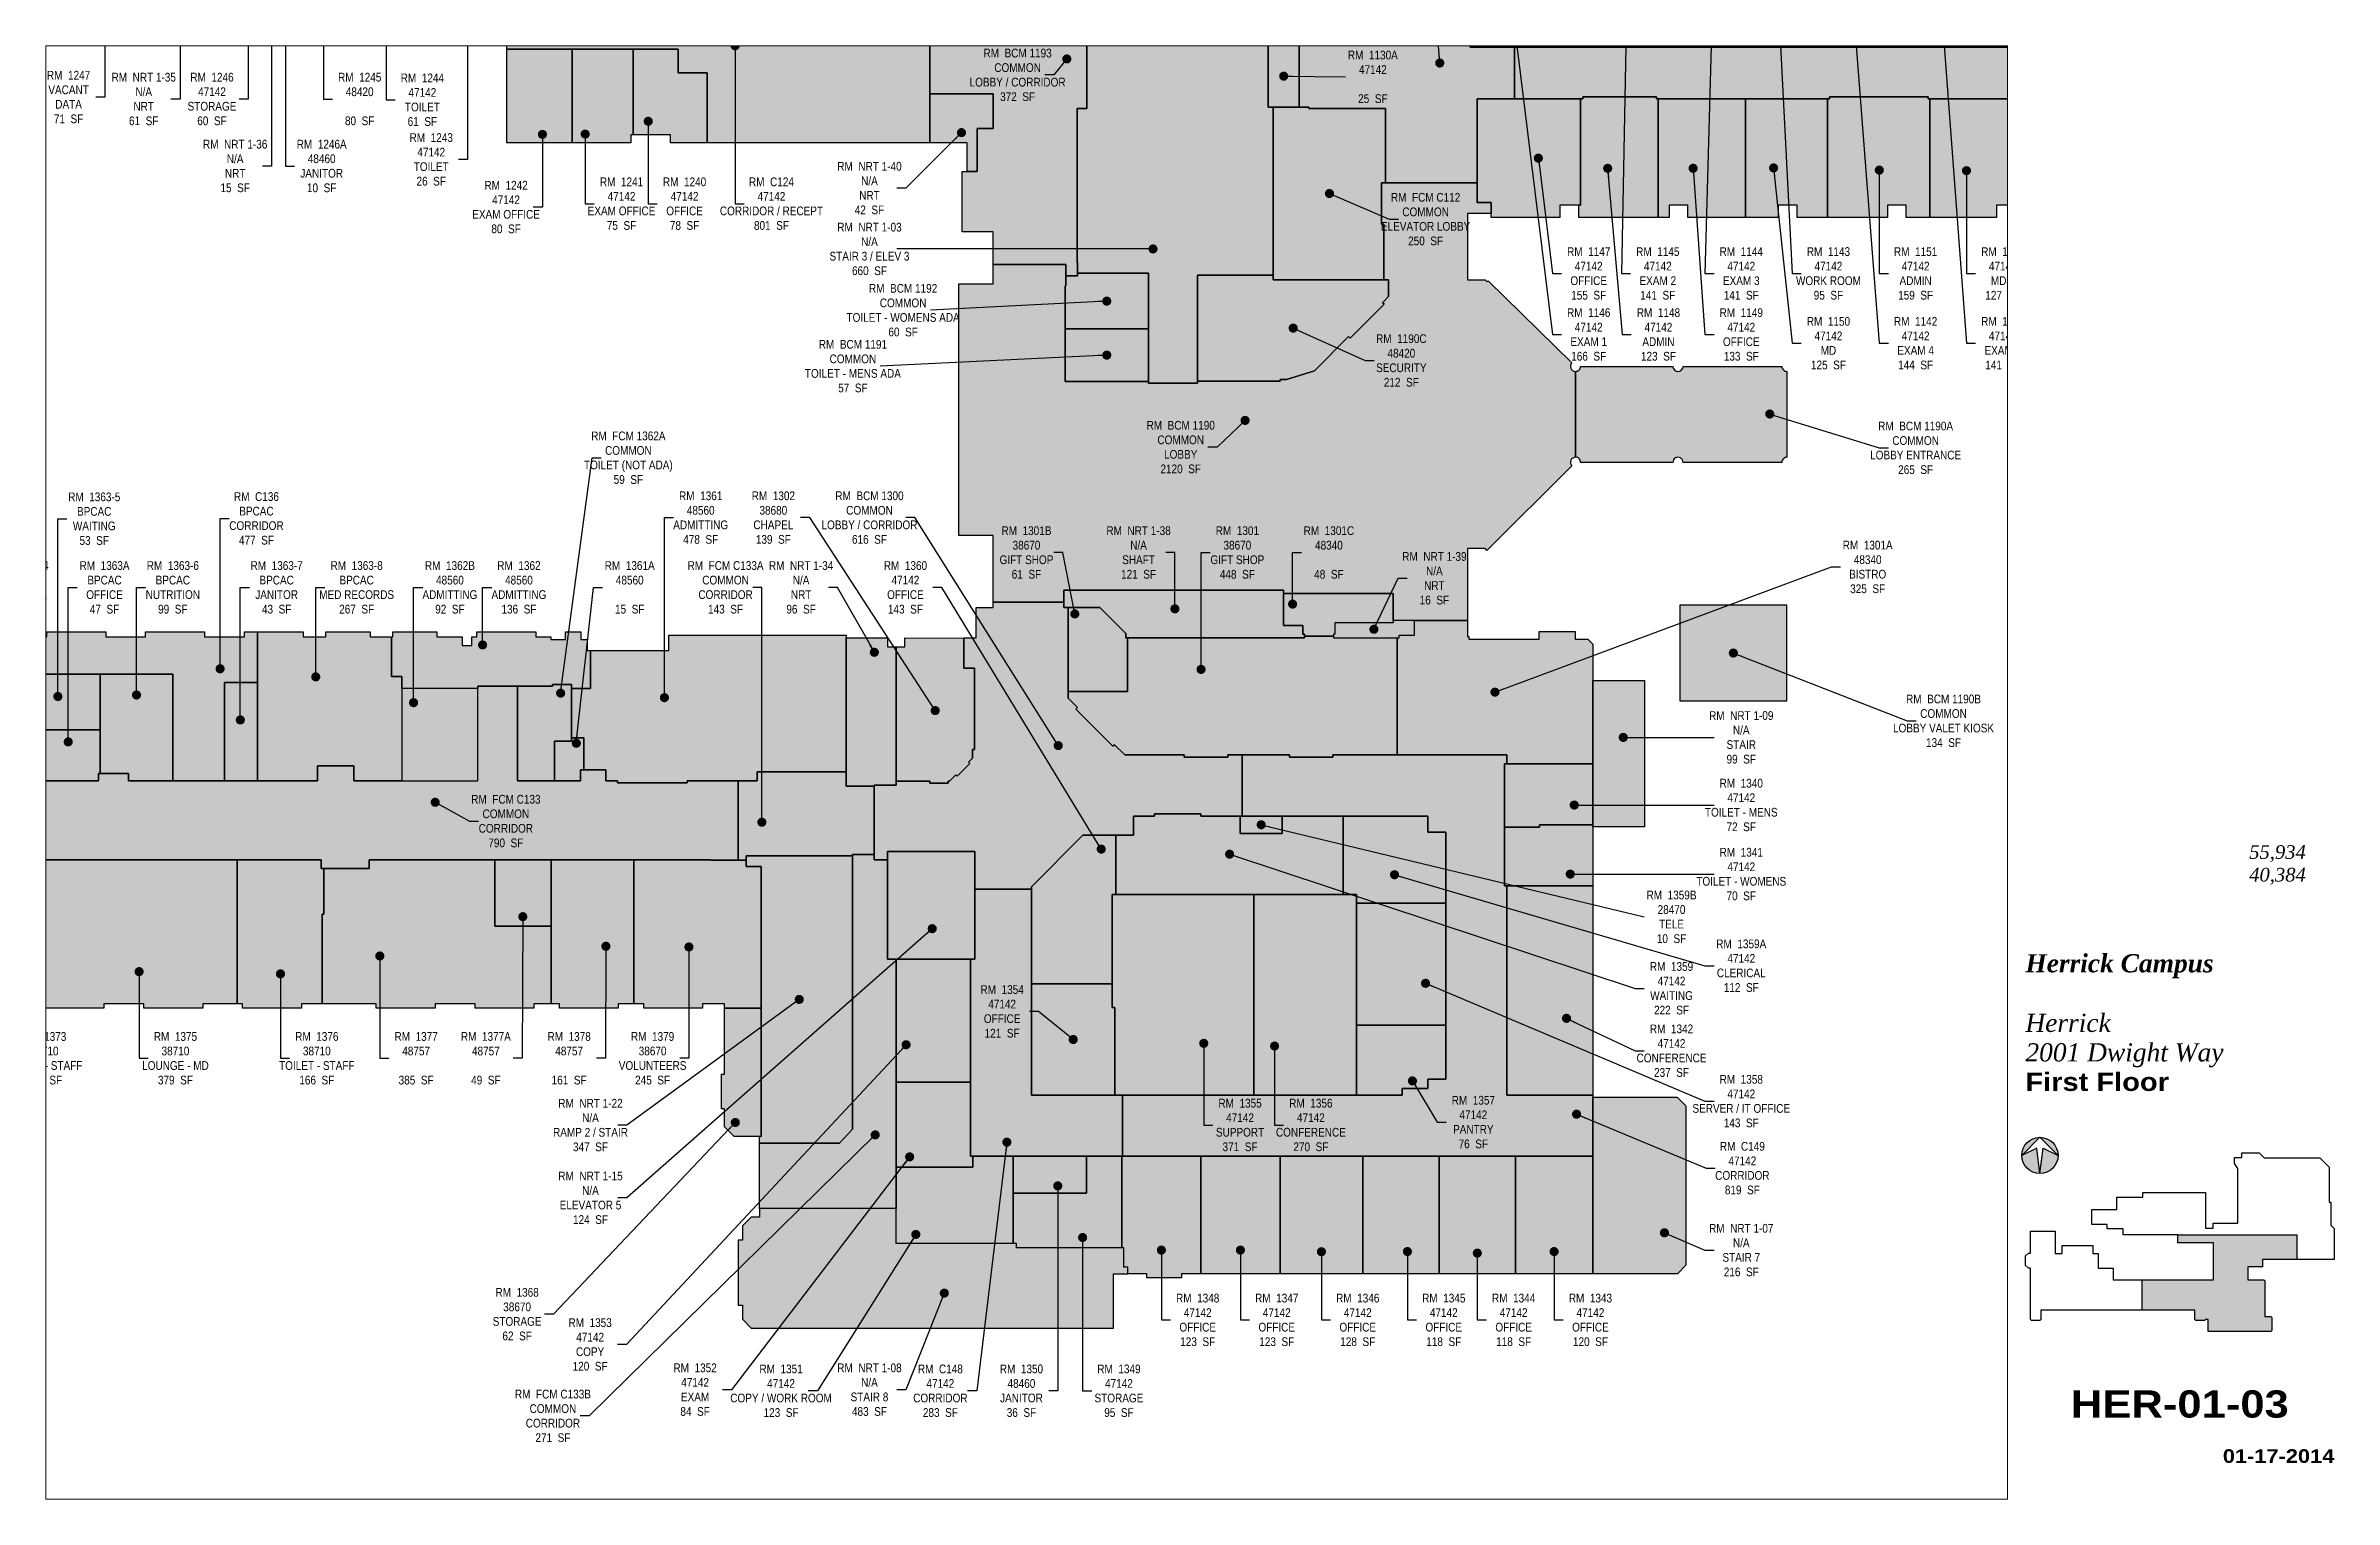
# Paper-space layout '03' of a CAD drawing. Header units: inches. Extents: x 0.9 to 16.7, y 0.5 to 10.5.
# The model-space entities are those that its viewports show. They can reach past a viewport. Long polylines and large blocks are cut down to what shows.
import ezdxf
from ezdxf.enums import TextEntityAlignment as Align

# ---------------------------------------------------------------- set-up
doc = ezdxf.new("R2010")
doc.units = ezdxf.units.IN
doc.header["$LTSCALE"] = 48
doc.header["$MEASUREMENT"] = 0
for name, color, linetype in [('0-LABEL', 3, 'Continuous'), ('1-NRT', 200, 'Continuous'), ('1-NRT-PTN', 253, 'Continuous'), ('2-BCM', 140, 'Continuous'), ('2-BCM-PTN', 250, 'Continuous'), ('3-FCM', 190, 'Continuous'), ('3-FCM-PTN', 9, 'Continuous'), ('4-OCC', 6, 'Continuous'), ('4-OCC-PTN', 95, 'Continuous'), ('4-VACANT', 60, 'Continuous'), ('T-8', 8, 'Continuous'), ('T-TTLBLK', 1, 'Continuous')]:
    doc.layers.add(name, color=color, linetype=linetype)
doc.layers.add('T-VWPRT', color=1, linetype='Continuous', plot=False)
doc.styles.add('ArialB', font='')
doc.styles.add('ArialN', font='ARIALN.TTF')
doc.styles.add('TimesI', font='timesi.ttf')
doc.styles.add('TimesIB', font='timesbi.ttf')
doc.styles.get('ArialB').set_extended_font_data('Arial Black')
doc.dimstyles.new('AB-200', dxfattribs={"dimscale": 200, "dimtxt": 0.070312, "dimasz": 0.0625, "dimexe": 0.0625, "dimexo": 0.125, "dimgap": 0.1875, "dimtad": 0, "dimdec": 4, "dimrnd": 0.0625, "dimzin": 0, "dimdsep": 46, "dimlunit": 4, "dimtxsty": 'ArialN', "dimblk": 'ARCHTICK', "dimcen": 0.0625, "dimclrd": 256, "dimclre": 256, "dimclrt": 256, "dimadec": 0, "dimazin": 0, "dimtfac": 1, "dimtdec": 4, "dimtofl": 0, "dimtmove": 2, "dimatfit": 3, "dimldrblk": 'DOT', "dimfxl": 0, "dimfrac": 2, "dimtolj": 1, "dimtzin": 0, "dimlwd": -1, "dimlwe": -1, "dimarcsym": 0})

psp = doc.layouts.new('03')

msp = doc.modelspace()

# ---------------------------------------------------------------- texts
at = {"layer": '0-LABEL', "char_height": 12, "attachment_point": 5, "style": 'ArialN'}
for s, insert in [('RM  BCM 1193\\PCOMMON\\PLOBBY / CORRIDOR\\P372  SF', (3281.1, 1469.4)), ('RM  1130A\\P47142\\P\\P25  SF', (3770.1, 1466.7)), ('RM  1247\\PVACANT\\PDATA\\P71  SF', (1974.8, 1438.9)), ('RM  NRT 1-35\\PN/A\\PNRT\\P61  SF', (2078.2, 1436.2)), ('RM  1246\\P47142\\PSTORAGE\\P60  SF', (2172.2, 1436.2)), ('RM  1245\\P48420\\P\\P80  SF', (2375.5, 1436.2)), ('RM  1244\\P47142\\PTOILET\\P61  SF', (2461.8, 1435.2)), ('RM  1243\\P47142\\PTOILET\\P26  SF', (2474, 1353.1)), ('RM  NRT 1-36\\PN/A\\PNRT\\P15  SF', (2204.1, 1344)), ('RM  1246A\\P48460\\PJANITOR\\P10  SF', (2323.2, 1344)), ('RM  1242\\P47142\\PEXAM OFFICE\\P80  SF', (2577, 1287.5)), ('RM  1241\\P47142\\PEXAM OFFICE\\P75  SF', (2735.9, 1292.2)), ('RM  1240\\P47142\\POFFICE\\P78  SF', (2822.7, 1292.2)), ('RM  C124\\P47142\\PCORRIDOR / RECEPT\\P801  SF', (2942.3, 1292.2)), ('RM  NRT 1-40\\PN/A\\PNRT\\P42  SF', (3077.2, 1313.6)), ('RM  FCM C112\\PCOMMON\\PELEVATOR LOBBY\\P250  SF', (3842.7, 1270.9)), ('RM  NRT 1-03\\PN/A\\PSTAIR 3 / ELEV 3\\P660  SF', (3077.2, 1229.9)), ('RM  1147\\P47142\\POFFICE\\P155  SF', (4067.2, 1196.2)), ('RM  1145\\P47142\\PEXAM 2\\P141  SF', (4162.3, 1196.2)), ('RM  1144\\P47142\\PEXAM 3\\P141  SF', (4277.2, 1196.2)), ('RM  1143\\P47142\\PWORK ROOM\\P95  SF', (4397.2, 1196.2)), ('RM  1151\\P47142\\PADMIN\\P159  SF', (4517.2, 1196.2)), ('RM  1152\\P47142\\PMD 2\\P127  SF', (4637.2, 1196.2)), ('RM  BCM 1192\\PCOMMON\\PTOILET - WOMENS ADA\\P60  SF', (3123.5, 1145.6)), ('RM  1146\\P47142\\PEXAM 1\\P166  SF', (4067.2, 1112.2)), ('RM  1148\\P47142\\PADMIN\\P123  SF', (4163.2, 1112.2)), ('RM  1149\\P47142\\POFFICE\\P133  SF', (4277.2, 1112.2)), ('RM  1150\\P47142\\PMD\\P125  SF', (4397.2, 1100.2)), ('RM  1142\\P47142\\PEXAM 4\\P144  SF', (4517.2, 1100.2)), ('RM  1141\\P47142\\PEXAM 5\\P141  SF', (4637.2, 1100.2)), ('RM  BCM 1191\\PCOMMON\\PTOILET - MENS ADA\\P57  SF', (3054.4, 1068.6)), ('RM  1190C\\P48420\\PSECURITY\\P212  SF', (3809.3, 1076.4)), ('RM  FCM 1362A\\PCOMMON\\PTOILET (NOT ADA)\\P59  SF', (2745.3, 942.6)), ('RM  BCM 1190\\PCOMMON\\PLOBBY\\P2120  SF', (3505.6, 957.2)), ('RM  BCM 1190A\\PCOMMON\\PLOBBY ENTRANCE\\P265  SF', (4517.2, 956.2)), ('RM  1363-5\\PBPCAC\\PWAITING\\P53  SF', (2010.1, 858.7)), ('RM  C136\\PBPCAC\\PCORRIDOR\\P477  SF', (2233.4, 859.1)), ('RM  1361\\P48560\\PADMITTING\\P478  SF', (2844.9, 860.2)), ('RM  1302\\P38680\\PCHAPEL\\P139  SF', (2944.9, 860.2)), ('RM  BCM 1300\\PCOMMON\\PLOBBY / CORRIDOR\\P616  SF', (3077.2, 860.2)), ('RM  1301B\\P38670\\PGIFT SHOP\\P61  SF', (3293.3, 812.2)), ('RM  NRT 1-38\\PN/A\\PSHAFT\\P121  SF', (3447.6, 812.2)), ('RM  1301\\P38670\\PGIFT SHOP\\P448  SF', (3583.6, 812.2)), ('RM  1301C\\P48340\\P\\P48  SF', (3709.6, 812.2)), ('RM  1301A\\P48340\\PBISTRO\\P325  SF', (4451.2, 792.3)), ('RM  1363-4\\PBPCAC\\PSTORAGE\\P82  SF', (1911.6, 764.2)), ('RM  1363A\\PBPCAC\\POFFICE\\P47  SF', (2024.3, 764.2)), ('RM  1363-6\\PBPCAC\\PNUTRITION\\P99  SF', (2118.3, 764.2)), ('RM  1363-7\\PBPCAC\\PJANITOR\\P43  SF', (2261.2, 764.2)), ('RM  1363-8\\PBPCAC\\PMED RECORDS\\P267  SF', (2371.3, 764.2)), ('RM  1362B\\P48560\\PADMITTING\\P92  SF', (2499.7, 764.2)), ('RM  1362\\P48560\\PADMITTING\\P136  SF', (2594.7, 764.2)), ('RM  1361A\\P48560\\P\\P15  SF', (2747.2, 764.2)), ('RM  FCM C133A\\PCOMMON\\PCORRIDOR\\P143  SF', (2879.1, 764.2)), ('RM  NRT 1-34\\PN/A\\PNRT\\P96  SF', (2983.1, 764.2)), ('RM  1360\\P47142\\POFFICE\\P143  SF', (3126.7, 764.2)), ('RM  NRT 1-39\\PN/A\\PNRT\\P16  SF', (3854.8, 776.7)), ('RM  BCM 1190B\\PCOMMON\\PLOBBY VALET KIOSK\\P134  SF', (4555.6, 580.6)), ('RM  NRT 1-09\\PN/A\\PSTAIR\\P99  SF', (4277.2, 557.8)), ('RM  FCM C133\\PCOMMON\\PCORRIDOR\\P790  SF', (2576.7, 442.6)), ('RM  1340\\P47142\\PTOILET - MENS\\P72  SF', (4277.2, 464.7)), ('RM  1341\\P47142\\PTOILET - WOMENS\\P70  SF', (4277.2, 369.7)), ('RM  1359B\\P28470\\PTELE\\P10  SF', (4181.2, 310.8)), ('RM  1359A\\P47142\\PCLERICAL\\P112  SF', (4277.2, 243.6)), ('RM  1359\\P47142\\PWAITING\\P222  SF', (4181.2, 212.5)), ('RM  1354\\P47142\\POFFICE\\P121  SF', (3259.8, 180.7)), ('RM  1342\\P47142\\PCONFERENCE\\P237  SF', (4181.2, 126.6)), ('RM  1373\\P38710\\PTOILET - STAFF\\P125  SF', (1941.9, 116.2)), ('RM  1375\\P38710\\PLOUNGE - MD\\P379  SF', (2121.9, 116.2)), ('RM  1376\\P38710\\PTOILET - STAFF\\P166  SF', (2316.5, 116.2)), ('RM  1377\\P48757\\P\\P385  SF', (2453.2, 116.2)), ('RM  1377A\\P48757\\P\\P49  SF', (2549.2, 116.2)), ('RM  1378\\P48757\\P\\P161  SF', (2663.8, 116.2)), ('RM  1379\\P38670\\PVOLUNTEERS\\P245  SF', (2778.7, 116.2)), ('RM  1357\\P47142\\PPANTRY\\P76  SF', (3908.4, 28.4)), ('RM  1358\\P47142\\PSERVER / IT OFFICE\\P143  SF', (4277.2, 57.2)), ('RM  NRT 1-22\\PN/A\\PRAMP 2 / STAIR\\P347  SF', (2693.2, 24.3)), ('RM  1355\\P47142\\PSUPPORT\\P371  SF', (3587.3, 24.4)), ('RM  1356\\P47142\\PCONFERENCE\\P270  SF', (3684.8, 24.4)), ('RM  C149\\P47142\\PCORRIDOR\\P819  SF', (4278.7, -35)), ('RM  NRT 1-15\\PN/A\\PELEVATOR 5\\P124  SF', (2693.2, -75.8)), ('RM  NRT 1-07\\PN/A\\PSTAIR 7\\P216  SF', (4277.2, -147.8)), ('RM  1368\\P38670\\PSTORAGE\\P62  SF', (2592.2, -235.9)), ('RM  1348\\P47142\\POFFICE\\P123  SF', (3529, -243.8)), ('RM  1347\\P47142\\POFFICE\\P123  SF', (3637.8, -243.8)), ('RM  1346\\P47142\\POFFICE\\P128  SF', (3749.3, -243.8)), ('RM  1345\\P47142\\POFFICE\\P118  SF', (3867.7, -243.8)), ('RM  1344\\P47142\\POFFICE\\P118  SF', (3963.9, -243.8)), ('RM  1343\\P47142\\POFFICE\\P120  SF', (4069.6, -243.8)), ('RM  1353\\P47142\\PCOPY\\P120  SF', (2692.7, -277.6)), ('RM  1352\\P47142\\PEXAM\\P84  SF', (2837.2, -339.8)), ('RM  1351\\P47142\\PCOPY / WORK ROOM\\P123  SF', (2955.5, -341.3)), ('RM  NRT 1-08\\PN/A\\PSTAIR 8\\P483  SF', (3077.2, -339.8)), ('RM  C148\\P47142\\PCORRIDOR\\P283  SF', (3174.8, -341.3)), ('RM  1350\\P48460\\PJANITOR\\P36  SF', (3286.4, -341.3)), ('RM  1349\\P47142\\PSTORAGE\\P95  SF', (3420.6, -341.3)), ('RM  FCM C133B\\PCOMMON\\PCORRIDOR\\P271  SF', (2641.5, -375.9))]:
    msp.add_mtext(s, dxfattribs=dict(at, insert=insert))

# ---------------------------------------------------------------- blocks, each defined once
blk = doc.blocks.new('n-arrow')
h = blk.add_hatch(color=256)
h.paths.add_polyline_path([(0, 0.125), (0.125, 0, 0.414214)])
h.paths.add_polyline_path([(0, 0.125, 0.414214), (-0.125, 0), (0.051, 0.022)])
h = blk.add_hatch(color=256)
h.paths.add_polyline_path([(0.051, -0.022), (-0.125, 0, 0.414214), (0, -0.125)])
h.paths.add_polyline_path([(0.125, 0), (0, -0.125, 0.414214)])
for p, q in [((-0.125, 0), (0.051, 0.022)), ((-0.125, 0), (0.051, -0.022)), ((0, 0.125), (0.125, 0)), ((0.051, 0.022), (0, 0.125)), ((0, -0.125), (0.125, 0)), ((0.051, -0.022), (0, -0.125))]:
    blk.add_line(p, q)
blk.add_circle((0, 0), 0.125)
blk = doc.blocks.new('AB-TB-text')
for tag, style, p in [('GROSS', 'TimesI', (1.93, 4.406)), ('USEABLE', 'TimesI', (1.93, 4.25)), ('DATE', 'ArialB', (2.125, 0.25))]:
    blk.add_attdef(tag, text='', height=0.0938, dxfattribs=dict(style=style)).set_placement(p, align=Align.RIGHT)
for tag, style, p in [('CAMPUS', 'TimesIB', (0, 3.75)), ('PAVILION', 'TimesI', (0, 3.547)), ('BUILDING', 'TimesI', (0, 3.34)), ('STREET', 'TimesI', (0, 3.137)), ('FLOOR', 'ArialB', (0, 2.934))]:
    blk.add_attdef(tag, text='', height=0.125, dxfattribs=dict(style=style)).set_placement(p, align=Align.TOP_LEFT)
at = {"style": 'ArialB'}
blk.add_attdef('DWG#', text='', height=0.188, dxfattribs=at).set_placement((1.062, 0.749), align=Align.TOP_CENTER)
blk = doc.blocks.new('_ArchTick')
at = {"const_width": 0.15}
blk.add_lwpolyline([(-0.5, -0.5), (0.5, 0.5)], dxfattribs=at)
blk = doc.blocks.new('_Dot')
at = {"lineweight": -2}
blk.add_line((-0.5, 0), (-1, 0), dxfattribs=at)
at = {"const_width": 0.5}
blk.add_lwpolyline([(-0.25, 0, 1), (0.25, 0, 1)], format="xyb", close=True, dxfattribs=at)

# ---------------------------------------------------------------- hatches: boundary and pattern name
at = {"layer": '1-NRT-PTN'}
for points in [[(1988, 1511.3), (1988, 1512.3), (1982, 1512.3), (1982, 1520.1), (2093.9, 1520.1), (2093.9, 1630.3), (2159.9, 1630.3), (2159.9, 1511.3)], [(3528.9, 1045.1), (3461.2, 1045.1), (3461.2, 1196.4), (3363.6, 1196.4), (3363.6, 1206.9), (3363.6, 1210.9), (3363.1, 1210.9), (3363.1, 1423.4), (3376.4, 1423.4), (3376.4, 1516.5), (3626.1, 1516.5), (3626.1, 1425), (3633.1, 1425), (3633.1, 1193.9), (3528.9, 1193.9)], [(3211.9, 1336.4), (3211.9, 1376.1), (3160.4, 1376.1), (3160.4, 1443.6), (3247.4, 1443.6), (3247.4, 1395.6), (3225.6, 1395.6), (3225.6, 1336.4)], [(3344.6, 736.6), (3344.6, 760.6), (3646.9, 760.6), (3646.9, 711.6), (3673.9, 711.6), (3673.9, 699.9), (3675.9, 699.9), (3675.9, 694.6), (3646.9, 694.6), (3430.1, 694.6), (3430.1, 701), (3394.5, 736.6)], [(3114, 492), (3083.6, 492), (3083.6, 490.9), (3044.9, 490.9), (3044.9, 694.6), (3101.9, 694.6), (3101.9, 682.6), (3113.9, 682.6)], [(3798.2, 718.6), (3798.2, 715.6), (3717.9, 715.6), (3717.9, 699.9), (3715.9, 699.9), (3715.9, 694.6), (3806.2, 694.6), (3806.2, 698.6), (3827.2, 698.6), (3827.2, 718.6)], [(4072.8, 636.1), (4143.8, 636.1), (4143.8, 434.9), (4072.8, 434.9)], [(2925.8, -0.4), (2925.8, 8.6), (2927.9, 8.6), (2927.9, 380), (2907.4, 380), (2907.4, 395), (3044.9, 395), (3053.9, 395), (3053.9, 18.6), (3035.9, -0.4)], [(3101.9, 252.6), (3101.9, 400.9), (3222.4, 400.9), (3222.4, 252.6)], [(4072.9, -180.4), (4072.9, 62.9), (4189.2, 62.9), (4201.1, 50.9), (4201.1, -168.4), (4189.3, -180.4)], [(3413.3, -254.9), (3413.3, -180.4), (3433, -180.4), (3433, -171.4), (3427.5, -171.4), (3427.5, -144.4), (3279.4, -144.4), (3279.4, -138.4), (3113.9, -138.4), (3113.9, -90.4), (2925.8, -90.4), (2925.8, -102.4), (2914.3, -102.4), (2902.3, -114.4), (2902.3, -133.9), (2896.3, -133.9), (2896.3, -223.4), (2902.3, -223.4), (2902.3, -242.9), (2914.3, -254.9)]]:
    msp.add_hatch(color=256, dxfattribs=at).paths.add_polyline_path(points)
at = {"layer": '2-BCM-PTN'}
for points in [[(3160.4, 1498.9), (3160.4, 1546.4), (3173.9, 1546.4), (3173.9, 1557.9), (3245.4, 1557.9), (3245.4, 1543.9), (3356.8, 1543.9), (3356.8, 1511.9), (3376.4, 1511.9), (3376.4, 1423.4), (3363.1, 1423.4), (3363.1, 1210.9), (3363.6, 1210.9), (3363.6, 1193.1), (3347.5, 1193.1), (3347.5, 1208.7), (3247.6, 1208.7), (3247.6, 1253.4), (3204.6, 1253.4), (3204.6, 1336.4), (3225.6, 1336.4), (3225.6, 1395.6), (3247.4, 1395.6), (3247.4, 1443.6), (3160.4, 1443.6)], [(3461.2, 1119.9), (3346.5, 1119.9), (3346.5, 1179.4), (3347.5, 1179.4), (3347.5, 1193.1), (3363.6, 1193.1), (3363.6, 1196.4), (3461.2, 1196.4)], [(3346.5, 1119.9), (3461.2, 1119.9), (3461.2, 1047.7), (3346.5, 1047.7)], [(3247.6, 743.9), (3344.6, 743.9), (3344.6, 736.6), (3350.6, 736.6), (3350.6, 611.6), (3363.5, 598.8), (3361.4, 596.6), (3412.3, 545.7), (3414.4, 547.8), (3428.6, 533.6), (3510.4, 533.6), (3510.4, 530.6), (3570.4, 530.6), (3570.4, 533.6), (3590.4, 533.6), (3590.4, 449.6), (3533.4, 449.6), (3533.4, 452.6), (3469.4, 452.6), (3469.4, 449.6), (3440.6, 449.6), (3440.6, 423.1), (3371.1, 423.1), (3300.4, 352.4), (3300.4, 349.1), (3222.4, 349.1), (3222.4, 400.9), (3101.9, 400.9), (3101.9, 389.5), (3083.6, 389.5), (3083.6, 492), (3114, 492), (3114, 497.5), (3160.4, 497.5), (3160.4, 494.8), (3185.3, 494.8), (3185.3, 497.5), (3187.3, 497.5), (3196.1, 506.4), (3198, 504.4), (3215.4, 521.7), (3213.4, 523.7), (3218.9, 529.2), (3218.9, 541.2), (3221.6, 541.1), (3221.6, 653), (3207.2, 653), (3207.2, 694.6), (3224.1, 694.6), (3224.1, 736.6), (3247.6, 736.6)], [(4339.8, 739.8), (4192.7, 739.8), (4192.7, 608.1), (4339.8, 608.1)]]:
    msp.add_hatch(color=256, dxfattribs=at).paths.add_polyline_path(points)
h = msp.add_hatch(color=256, dxfattribs=at)
edge = h.paths.add_edge_path()
edge.add_line((3247.6, 1208.7), (3347.5, 1208.7))
edge.add_line((3347.5, 1208.7), (3347.5, 1193.1))
edge.add_line((3347.5, 1193.1), (3347.5, 1179.4))
edge.add_line((3347.5, 1179.4), (3346.5, 1179.4))
edge.add_line((3346.5, 1179.4), (3346.5, 1047.7))
edge.add_line((3346.5, 1047.7), (3461.2, 1047.7))
edge.add_line((3461.2, 1047.7), (3461.2, 1045.1))
edge.add_line((3461.2, 1045.1), (3528.9, 1045.1))
edge.add_line((3528.9, 1045.1), (3528.9, 1048.1))
edge.add_line((3528.9, 1048.1), (3642.5, 1048.1))
edge.add_line((3642.5, 1048.1), (3642.5, 1050.4))
edge.add_line((3642.5, 1050.4), (3651.1, 1050.4))
edge.add_line((3651.1, 1050.4), (3689.8, 1062.4))
edge.add_line((3689.8, 1062.4), (3736.7, 1109.3))
edge.add_line((3736.7, 1109.3), (3738.8, 1107.2))
edge.add_line((3738.8, 1107.2), (3785.5, 1153.9))
edge.add_line((3785.5, 1153.9), (3783.3, 1156))
edge.add_line((3783.3, 1156), (3791.8, 1164.5))
edge.add_line((3791.8, 1164.5), (3791.8, 1187.4))
edge.add_line((3791.8, 1187.4), (3785.4, 1187.4))
edge.add_line((3785.4, 1187.4), (3785.4, 1263.9))
edge.add_line((3785.4, 1263.9), (3782.1, 1263.9))
edge.add_line((3782.1, 1263.9), (3782.1, 1320.8))
edge.add_line((3782.1, 1320.8), (3913.9, 1320.8))
edge.add_line((3913.9, 1320.8), (3913.9, 1294))
edge.add_line((3913.9, 1294), (3932.9, 1294))
edge.add_line((3932.9, 1294), (3932.9, 1278.8))
edge.add_line((3932.9, 1278.8), (3900.5, 1278.8))
edge.add_line((3900.5, 1278.8), (3900.5, 1187.4))
edge.add_line((3900.5, 1187.4), (3924.5, 1187.4))
edge.add_line((3924.5, 1187.4), (3927.4, 1184.5))
edge.add_line((3927.4, 1184.5), (3929, 1186.2))
edge.add_line((3929, 1186.2), (4044, 1073.3))
edge.add_arc((4049, 1068.4), 7, 135.4331, 269.6937)
edge.add_line((4049, 1061.4), (4049, 943.4))
edge.add_arc((4049, 936.4), 7, 90, 222.8154)
edge.add_line((4043.9, 931.6), (3927.2, 814.9))
edge.add_line((3927.2, 814.9), (3924.5, 817.6))
edge.add_line((3924.5, 817.6), (3900.6, 817.6))
edge.add_line((3900.6, 817.6), (3900.6, 718.6))
edge.add_line((3900.6, 718.6), (3798.2, 718.6))
edge.add_line((3798.2, 718.6), (3798.2, 755.6))
edge.add_line((3798.2, 755.6), (3646.9, 755.6))
edge.add_line((3646.9, 755.6), (3646.9, 760.6))
edge.add_line((3646.9, 760.6), (3344.6, 760.6))
edge.add_line((3344.6, 760.6), (3344.6, 743.9))
edge.add_line((3344.6, 743.9), (3247.6, 743.9))
edge.add_line((3247.6, 743.9), (3247.6, 835.6))
edge.add_line((3247.6, 835.6), (3200.4, 835.6))
edge.add_line((3200.4, 835.6), (3200.4, 1181.9))
edge.add_line((3200.4, 1181.9), (3247.6, 1181.9))
edge.add_line((3247.6, 1181.9), (3247.6, 1208.7))
h = msp.add_hatch(color=256, dxfattribs=at)
edge = h.paths.add_edge_path()
edge.add_line((4056, 1068.4), (4183.1, 1068.4))
edge.add_arc((4190.1, 1068.4), 7, 180, 360)
edge.add_line((4197.1, 1068.4), (4333.1, 1068.4))
edge.add_arc((4340.1, 1068.4), 7, 180, 270)
edge.add_line((4340.1, 1061.4), (4340.1, 943.3))
edge.add_arc((4340.1, 936.3), 7, 90, 180.5515)
edge.add_line((4333.1, 936.2), (4197.1, 936.1))
edge.add_arc((4190.1, 936.4), 7.01, 358.0048, 542.8902)
edge.add_line((4183.1, 936), (4056, 936))
edge.add_arc((4049, 936.4), 7.01, 357.177, 449.9561)
edge.add_line((4049, 943.4), (4049, 1061.4))
edge.add_arc((4049, 1068.4), 7, 269.6937, 360)
at = {"layer": '3-FCM-PTN'}
for points in [[(1988, 1520.1), (1982, 1520.1), (1982, 1512.3), (1886, 1512.3), (1886, 1517.3), (1881.5, 1517.3), (1881.5, 1581.3), (1870.3, 1581.3), (1870.3, 1613.3), (1860.3, 1613.3), (1860.3, 1669.6), (1878.3, 1669.6), (1878.3, 1682.8), (1686.5, 1682.8), (1686.5, 1792.8), (1887, 1792.8), (1887, 1795.8), (1992, 1795.8), (1992, 1707.3), (2045.7, 1707.3), (2045.7, 1608.3), (1988, 1608.3)], [(3376.4, 1516.5), (3376.4, 1511.9), (3356.8, 1511.9), (3356.8, 1543.9), (3245.4, 1543.9), (3245.4, 1557.9), (3242.1, 1557.9), (3242.1, 1641.2), (3248.6, 1641.2), (3248.6, 1653.6), (3346.8, 1653.6), (3346.8, 1643.5), (3372.8, 1643.5), (3372.8, 1660.8), (3563.5, 1660.8), (3563.5, 1643.5), (3674.6, 1643.5), (3674.6, 1510.5), (3626.1, 1510.5), (3626.1, 1516.5)], [(3785.4, 1263.9), (3785.4, 1187.4), (3633.1, 1187.4), (3633.1, 1425), (3682.1, 1425), (3682.1, 1423), (3787.6, 1423), (3787.6, 1320.8), (3782.1, 1320.8), (3782.1, 1263.9)], [(2592.7, 498), (2592.7, 628.2), (2640.7, 628.2), (2640.7, 630.7), (2666.9, 630.7), (2666.9, 552.7), (2643.7, 552.7), (2643.7, 498)], [(2896.5, 498), (2896.5, 389), (2858.9, 389), (2858.9, 389.5), (2388.4, 389.5), (2388.4, 377.5), (2322.4, 377.5), (2322.4, 389.5), (1936.9, 389.5), (1936.9, 498), (2015.9, 498), (2015.9, 508.2), (2057.5, 508.2), (2057.5, 498), (2317.4, 498), (2317.4, 518.5), (2367.4, 518.5), (2367.4, 498), (2537.9, 498), (2537.9, 628.2), (2592.7, 628.2), (2592.7, 498), (2679.4, 498), (2679.4, 513.2), (2714.4, 513.2), (2714.4, 498), (2730.4, 498), (2730.4, 495.5), (2826.4, 495.5), (2826.4, 498)], [(3083.6, 490.9), (3083.6, 396.6), (3053.9, 396.6), (3053.9, 395), (2907.4, 395), (2907.4, 389), (2896.5, 389), (2896.5, 408), (2896.5, 498), (2922.4, 498), (2922.4, 510.4), (3044.9, 510.4), (3044.9, 490.9)], [(2925.8, -0.4), (3035.9, -0.4), (3053.9, 18.6), (3053.9, 396.6), (3083.6, 396.6), (3083.6, 389.5), (3101.9, 389.5), (3101.9, 252.6), (3113.9, 252.6), (3113.9, -90.4), (2925.8, -90.4)]]:
    msp.add_hatch(color=256, dxfattribs=at).paths.add_polyline_path(points)
h = msp.add_hatch(color=256, dxfattribs=at)
edge = h.paths.add_edge_path()
edge.add_line((1936.9, 498), (1936.9, 389.5))
edge.add_line((1936.9, 389.5), (1741.9, 389.5))
edge.add_line((1741.9, 389.5), (1741.9, 371.5))
edge.add_line((1741.9, 371.5), (1725.9, 371.5))
edge.add_line((1725.9, 371.5), (1725.9, 365.5))
edge.add_line((1725.9, 365.5), (1711.9, 365.5))
edge.add_line((1711.9, 365.5), (1711.9, 197))
edge.add_line((1711.9, 197), (1705.9, 197))
edge.add_line((1705.9, 197), (1705.9, 191))
edge.add_line((1705.9, 191), (1693.9, 191))
edge.add_line((1693.9, 191), (1693.9, 179))
edge.add_line((1693.9, 179), (1702.8, 179))
edge.add_line((1702.8, 179), (1704.8, 162.6))
edge.add_line((1704.8, 162.6), (1715.8, 162.6))
edge.add_line((1715.8, 162.6), (1715.8, 115.1))
edge.add_line((1715.8, 115.1), (1709.8, 115.1))
edge.add_line((1709.8, 115.1), (1709.8, 89.1))
edge.add_line((1709.8, 89.1), (1596.4, 89.1))
edge.add_line((1596.4, 89.1), (1596.4, 115.1))
edge.add_line((1596.4, 115.1), (1590.4, 115.1))
edge.add_line((1590.4, 115.1), (1590.4, 162.6))
edge.add_line((1590.4, 162.6), (1612.6, 162.6))
edge.add_line((1612.6, 162.6), (1612.6, 179))
edge.add_line((1612.6, 179), (1612.9, 179))
edge.add_line((1612.9, 179), (1612.9, 191))
edge.add_line((1612.9, 191), (1441.9, 191))
edge.add_line((1441.9, 191), (1441.9, 379.1))
edge.add_arc((1427.9, 379.1), 14, 0, 90)
edge.add_line((1427.9, 393.1), (1295.9, 393.1))
edge.add_line((1295.9, 393.1), (1295.9, 443.6))
edge.add_line((1295.9, 443.6), (1304.1, 443.6))
edge.add_line((1304.1, 443.6), (1304.1, 495.6))
edge.add_line((1304.1, 495.6), (1307.4, 495.6))
edge.add_line((1307.4, 495.6), (1307.4, 509.6))
edge.add_line((1307.4, 509.6), (1298.9, 509.6))
edge.add_line((1298.9, 509.6), (1298.9, 561.6))
edge.add_line((1298.9, 561.6), (1298.9, 602.6))
edge.add_line((1298.9, 602.6), (1298.9, 654.6))
edge.add_line((1298.9, 654.6), (1308.9, 654.6))
edge.add_line((1308.9, 654.6), (1308.9, 699.1))
edge.add_line((1308.9, 699.1), (1298.4, 699.1))
edge.add_line((1298.4, 699.1), (1298.4, 743.6))
edge.add_line((1298.4, 743.6), (1308.9, 743.6))
edge.add_line((1308.9, 743.6), (1308.9, 799.6))
edge.add_line((1308.9, 799.6), (1298.4, 799.6))
edge.add_line((1298.4, 799.6), (1298.4, 839.1))
edge.add_line((1298.4, 839.1), (1308.9, 839.1))
edge.add_line((1308.9, 839.1), (1308.9, 898.6))
edge.add_line((1308.9, 898.6), (1433.9, 898.6))
edge.add_line((1433.9, 898.6), (1433.9, 781.6))
edge.add_line((1433.9, 781.6), (1437.4, 781.6))
edge.add_line((1437.4, 781.6), (1437.4, 699.6))
edge.add_line((1437.4, 699.6), (1452.9, 699.6))
edge.add_line((1452.9, 699.6), (1452.9, 642.6))
edge.add_line((1452.9, 642.6), (1433.9, 642.6))
edge.add_line((1433.9, 642.6), (1433.9, 512))
edge.add_arc((1447.9, 512), 14, 180, 270)
edge.add_line((1447.9, 498), (1513.4, 498))
edge.add_line((1513.4, 498), (1513.4, 518.4))
edge.add_line((1513.4, 518.4), (1541.4, 518.4))
edge.add_line((1541.4, 518.4), (1541.4, 517))
edge.add_line((1541.4, 517), (1554.4, 517))
edge.add_line((1554.4, 517), (1554.4, 534))
edge.add_line((1554.4, 534), (1599.4, 534))
edge.add_line((1599.4, 534), (1599.4, 531))
edge.add_line((1599.4, 531), (1633.4, 531))
edge.add_line((1633.4, 531), (1633.4, 534))
edge.add_line((1633.4, 534), (1640.4, 534))
edge.add_line((1640.4, 534), (1640.4, 517))
edge.add_line((1640.4, 517), (1651.4, 517))
edge.add_line((1651.4, 517), (1651.4, 498))
edge.add_line((1651.4, 498), (1717, 498))
edge.add_line((1717, 498), (1717, 517.5))
edge.add_line((1717, 517.5), (1784.4, 517.5))
edge.add_line((1784.4, 517.5), (1784.4, 498))
edge.add_line((1784.4, 498), (1873, 498))
edge.add_line((1873, 498), (1873, 508))
edge.add_line((1873, 508), (1930.9, 508))
edge.add_line((1930.9, 508), (1930.9, 498))
edge.add_line((1930.9, 498), (1936.9, 498))
at = {"layer": '4-OCC-PTN'}
for color, points in [(52, [(3913.9, 1320.8), (3787.6, 1320.9), (3787.6, 1423), (3682.1, 1423), (3682.1, 1425), (3668.6, 1425), (3668.6, 1510.5), (3674.6, 1510.5), (3674.6, 1643.6), (3680.1, 1643.6), (3680.1, 1786.5), (3684.1, 1786.5), (3684.1, 2395.6), (3680.1, 2395.6), (3680.1, 2502.5), (3917.5, 2502.5), (3917.5, 2487.9), (3903.5, 2487.9), (3903.5, 2294.5), (3904.6, 2294.5), (3904.6, 2209.5), (3904.6, 2125.5), (3904.1, 2125.5), (3904.1, 1828.7), (3906.1, 1828.7), (3906.1, 1754), (3904.1, 1754), (3904.1, 1507.7), (3965.1, 1507.7), (3965.1, 1436.5), (3913.9, 1436.5)]), (52, [(3191.6, 1602.3), (3191.6, 1557.9), (3173.9, 1557.9), (3173.9, 1546.4), (3160.4, 1546.4), (3160.4, 1443.6), (3160.4, 1376.1), (2853.9, 1376.1), (2853.9, 1472.4), (2813.9, 1472.4), (2813.9, 1504.8), (2578.1, 1504.8), (2578.1, 1511.3), (2534.2, 1511.3), (2534.2, 1565.1), (2484.9, 1565.1), (2484.9, 1615.6), (2481.9, 1615.6), (2481.9, 1685.1), (2592.4, 1685.1), (2592.4, 1619.1), (2620.4, 1619.1), (2622.4, 1617.1), (2622.4, 1603.1), (2780.9, 1603.1), (2780.9, 1617.1), (2782.9, 1619.1), (2811.9, 1619.1), (2813.9, 1617.1), (2813.9, 1603.1), (2864.2, 1603.1), (2870.2, 1603.1), (2870.2, 1600.1), (3045.8, 1600.1), (3045.8, 1602.3), (3089.2, 1602.3), (3089.2, 1610.6), (3137.2, 1610.6), (3137.2, 1602.3)]), (52, [(4046.2, 1507.7), (3904.1, 1507.7), (3904.1, 1675.5), (4021.6, 1675.5), (4021.6, 1676.5), (4046.2, 1676.5)]), (52, [(4046.2, 1676.5), (4166.5, 1676.5), (4166.5, 1507.7), (4046.2, 1507.7)]), (52, [(4166.5, 1676.5), (4286.7, 1676.5), (4286.7, 1507.7), (4166.5, 1507.7)]), (52, [(4286.7, 1676.5), (4367.5, 1676.5), (4367.5, 1507.7), (4286.7, 1507.7)]), (52, [(4367.5, 1676.5), (4490.2, 1676.5), (4490.2, 1507.7), (4367.5, 1507.7)]), (52, [(4490.2, 1676.5), (4610.5, 1676.5), (4610.5, 1507.7), (4490.2, 1507.7)]), (52, [(4610.5, 1676.5), (4730.7, 1676.5), (4730.7, 1507.7), (4610.5, 1507.7)]), (52, [(2159.9, 1511.3), (2159.9, 1627.3), (2199.7, 1627.3), (2199.7, 1631.6), (2234.9, 1631.6), (2234.9, 1603.3), (2231.9, 1603.3), (2231.9, 1564.3), (2234.9, 1564.3), (2234.9, 1534.6), (2231.9, 1534.6), (2231.9, 1511.3)]), (52, [(2391.9, 1511.3), (2391.9, 1534.6), (2388.9, 1534.6), (2388.9, 1615.6), (2481.9, 1615.6), (2484.9, 1615.6), (2484.9, 1565.1), (2463.9, 1565.1), (2463.9, 1511.3)]), (52, [(2463.9, 1565.1), (2534.2, 1565.1), (2534.2, 1511.3), (2463.9, 1511.3)]), (52, [(3965.1, 1436.5), (3965.1, 1507.7), (4968.6, 1507.7), (4968.6, 1525.6), (5159.9, 1525.6), (5159.9, 1523), (5159.9, 1508.1), (5159.9, 1436.5), (4534.3, 1436.5), (4534.3, 1439.1), (4398.8, 1439.1), (4398.8, 1436.5), (4160.3, 1436.5), (4160.3, 1439.1), (4058.9, 1439.1), (4058.9, 1436.5)]), (52, [(2578.1, 1504.8), (2667.9, 1504.8), (2667.9, 1376.1), (2578.1, 1376.1)]), (52, [(2667.9, 1376.1), (2667.9, 1504.8), (2751.9, 1504.8), (2751.9, 1387.1), (2748.9, 1387.1), (2748.9, 1376.1)]), (52, [(2751.9, 1387.1), (2751.9, 1504.8), (2813.9, 1504.8), (2813.9, 1472.4), (2853.9, 1472.4), (2853.9, 1376.1), (2803.4, 1376.1), (2803.4, 1387.1)]), (52, [(3626.1, 1510.5), (3668.6, 1510.5), (3668.6, 1425), (3626.1, 1425)]), (52, [(3932.9, 1273.4), (3932.9, 1294), (3913.9, 1294), (3913.9, 1436.5), (4056.1, 1436.5), (4056.1, 1290.3), (4027.5, 1290.3), (4027.5, 1273.4)]), (52, [(4053.5, 1273.4), (4053.5, 1290.3), (4056.1, 1290.3), (4056.1, 1436.5), (4058.9, 1436.5), (4058.9, 1439.1), (4160.3, 1439.1), (4160.3, 1436.5), (4162.9, 1436.5), (4162.9, 1273.4)]), (52, [(4162.9, 1273.4), (4162.9, 1436.5), (4282.9, 1436.5), (4282.9, 1273.4), (4203.8, 1273.4), (4203.8, 1290.3), (4177.8, 1290.3), (4177.8, 1273.4)]), (52, [(4282.9, 1273.4), (4282.9, 1436.5), (4396.1, 1436.5), (4396.1, 1273.4), (4354, 1273.4), (4354, 1290.3), (4328, 1290.3), (4328, 1273.4)]), (52, [(4396.1, 1273.4), (4396.1, 1436.5), (4398.8, 1436.5), (4398.8, 1439.1), (4534.3, 1439.1), (4534.3, 1436.5), (4536.9, 1436.5), (4536.9, 1273.4), (4504.3, 1273.4), (4504.3, 1290.3), (4478.3, 1290.3), (4478.3, 1273.4)]), (52, [(4536.9, 1273.4), (4536.9, 1436.5), (4651.9, 1436.5), (4651.9, 1290.3), (4628.5, 1290.3), (4628.5, 1273.4)]), (52, [(4654.5, 1278.8), (4654.5, 1290.3), (4651.9, 1290.3), (4651.9, 1436.5), (4771.9, 1436.5), (4771.9, 1290.3), (4748.5, 1290.3), (4748.5, 1273.4), (4654.5, 1273.4)]), (240, [(3528.9, 1048.1), (3528.9, 1193.9), (3633.1, 1193.9), (3633.1, 1187.4), (3791.8, 1187.4), (3791.8, 1164.5), (3783.3, 1156), (3785.5, 1153.9), (3738.8, 1107.2), (3736.7, 1109.3), (3689.8, 1062.4), (3651.1, 1050.4), (3642.5, 1050.4), (3642.5, 1048.1)]), (105, [(2234.9, 633.5), (2189.4, 633.5), (2189.4, 498), (2118.1, 498), (2118.1, 645), (1733.8, 645), (1733.8, 660.6), (1671.5, 660.6), (1671.5, 680.6), (1577.4, 680.6), (1577.4, 712.6), (1576.4, 712.6), (1576.4, 737.1), (1491.3, 822.1), (1433.9, 822.1), (1433.9, 898.6), (1524.4, 898.6), (1524.4, 859.1), (1613.4, 770.1), (1778.6, 770.1), (1778.6, 726.6), (1773.4, 726.6), (1773.4, 696.2), (1808.9, 696.2), (1808.9, 703.1), (1889.9, 703.1), (1889.9, 696.2), (1944.9, 696.2), (1944.9, 703.1), (2025.9, 703.1), (2025.9, 696.2), (2080.9, 696.2), (2080.9, 703.1), (2161.9, 703.1), (2161.9, 696.2), (2216.9, 696.2), (2216.9, 703.1), (2234.9, 703.1)]), (63, [(3350.6, 621.1), (3350.6, 736.6), (3394.5, 736.6), (3430.1, 701), (3430.1, 694.6), (3432.6, 694.6), (3432.6, 621.1)]), (50, [(3717.9, 699.9), (3715.9, 699.9), (3715.9, 697.2), (3675.9, 697.2), (3675.9, 699.9), (3673.9, 699.9), (3673.9, 711.6), (3646.9, 711.6), (3646.9, 755.6), (3798.2, 755.6), (3798.2, 715.6), (3717.9, 715.6)]), (105, [(2234.9, 498), (2234.9, 703.1), (2297.9, 703.1), (2297.9, 696.2), (2328.9, 696.2), (2328.9, 703.1), (2389.9, 703.1), (2389.9, 696.2), (2419.4, 696.2), (2419.4, 641.5), (2433.4, 641.5), (2433.4, 498), (2367.4, 498), (2367.4, 518.5), (2317.4, 518.5), (2317.4, 498)]), (202, [(2693.4, 625.2), (2666.9, 625.2), (2666.9, 630.7), (2640.7, 630.7), (2640.7, 628.2), (2537.9, 628.2), (2537.9, 625.2), (2433.4, 625.2), (2433.4, 641.5), (2419.4, 641.5), (2419.4, 696.2), (2420.9, 696.2), (2420.9, 703.1), (2481.9, 703.1), (2481.9, 696.2), (2516.4, 696.2), (2516.4, 684.2), (2529.9, 684.2), (2529.9, 696.2), (2536.9, 696.2), (2536.9, 703.1), (2617.9, 703.1), (2617.9, 696.2), (2638.4, 696.2), (2638.4, 692.5), (2658.9, 692.5), (2658.9, 703.1), (2679.9, 703.1), (2679.9, 692.5), (2688.4, 692.5), (2688.4, 677.6), (2693.4, 677.6)]), (202, [(2683.9, 513.2), (2683.9, 557.2), (2666.9, 557.2), (2666.9, 625.2), (2693.4, 625.2), (2693.4, 677.6), (2801.1, 677.6), (2801.1, 698.6), (3044.9, 698.6), (3044.9, 510.4), (2922.4, 510.4), (2922.4, 498), (2826.4, 498), (2826.4, 495.5), (2730.4, 495.5), (2730.4, 498), (2714.4, 498), (2714.4, 513.2)]), (132, [(3114, 497.5), (3113.9, 682.6), (3125.9, 682.6), (3125.9, 694.6), (3207.2, 694.5), (3207.2, 653), (3221.6, 653), (3221.6, 541.2), (3218.9, 541.2), (3218.9, 529.2), (3213.4, 523.7), (3215.4, 521.7), (3198, 504.4), (3196.1, 506.4), (3187.3, 497.5), (3185.3, 497.5), (3185.3, 494.8), (3160.4, 494.8), (3160.4, 497.5)]), (63, [(3350.6, 621.1), (3432.6, 621.1), (3432.6, 694.6), (3675.9, 694.6), (3675.9, 697.2), (3715.9, 697.2), (3715.9, 694.6), (3803.7, 694.6), (3803.7, 533.6), (3715.2, 533.6), (3715.2, 530.6), (3655.2, 530.6), (3655.2, 533.6), (3570.4, 533.6), (3570.4, 530.6), (3510.4, 530.6), (3510.4, 533.6), (3428.6, 533.6), (3414.4, 547.8), (3412.3, 545.7), (3361.4, 596.6), (3363.5, 598.8), (3350.6, 611.6)]), (50, [(3803.7, 533.6), (3803.7, 694.6), (3806.2, 694.6), (3806.2, 698.6), (3827.2, 698.6), (3827.2, 718.6), (3900.6, 718.6), (3900.6, 696.6), (3902.2, 696.6), (3902.2, 693), (3998.9, 693), (3998.9, 703.5), (4048.4, 703.5), (4048.4, 693), (4066, 693), (4072.8, 686.2), (4072.8, 521.6), (3954.4, 521.6), (3954.4, 533.6)]), (105, [(1918.6, 645), (2018.4, 645), (2018.4, 568), (1918.6, 568)]), (105, [(2018.4, 508.2), (2018.4, 645), (2118.1, 645), (2118.1, 498), (2057.5, 498), (2057.5, 508.2)]), (105, [(2189.4, 633.5), (2234.9, 633.5), (2234.9, 498), (2189.4, 498)]), (202, [(2537.9, 625.2), (2433.4, 625.2), (2433.4, 498), (2537.9, 498)]), (105, [(1918.6, 508), (1918.6, 568), (2018.4, 568), (2018.4, 508.2), (2015.9, 508.2), (2015.9, 498), (1930.9, 498), (1930.9, 508)]), (202, [(2643.7, 498), (2643.7, 552.7), (2666.9, 552.7), (2666.9, 557.2), (2683.9, 557.2), (2683.9, 513.2), (2679.4, 513.2), (2679.4, 498)]), (52, [(3590.4, 449.6), (3590.4, 533.6), (3655.2, 533.6), (3655.2, 530.6), (3715.2, 530.6), (3715.2, 533.6), (3954.4, 533.6), (3954.4, 521.6), (3951.4, 521.6), (3951.4, 353.6), (3954.4, 353.6), (3954.4, 65.6), (4072.9, 65.6), (4072.9, -18.4), (3425.3, -18.4), (3425.3, 65.6), (3810.4, 65.6), (3810.4, 74.6), (3845.9, 74.6), (3845.9, 87.6), (3870.4, 87.6), (3870.4, 427.6), (3845.9, 427.6), (3845.9, 449.6)]), (52, [(3951.4, 521.6), (4072.8, 521.6), (4072.8, 437.5), (3999.4, 437.5), (3999.4, 434.5), (3951.4, 434.5)]), (52, [(3729.4, 341.6), (3416.4, 341.6), (3416.4, 423.1), (3440.6, 423.1), (3440.6, 449.6), (3469.4, 449.6), (3469.4, 452.6), (3533.4, 452.6), (3533.4, 449.6), (3587.6, 449.6), (3587.6, 425.6), (3645.3, 425.6), (3645.3, 449.6), (3729.4, 449.6)]), (62, [(3587.6, 449.6), (3645.3, 449.6), (3645.3, 425.6), (3587.6, 425.6)]), (52, [(3729.4, 341.6), (3729.4, 449.6), (3845.9, 449.6), (3845.9, 427.6), (3870.4, 427.6), (3870.4, 329.6), (3747.4, 329.6), (3747.4, 341.6)]), (52, [(3300.4, 218.6), (3300.4, 349.1), (3300.4, 352.4), (3371.1, 423.1), (3416.4, 423.1), (3416.4, 341.6), (3411.4, 341.6), (3411.4, 218.6)]), (52, [(3951.4, 353.6), (3951.4, 434.5), (3999.4, 434.5), (3999.4, 437.5), (4072.8, 437.5), (4072.8, 353.6)]), (234, [(1846.9, 191), (1846.9, 389.5), (1936.9, 389.5), (1936.9, 191), (1901.4, 191), (1901.4, 185), (1880.4, 185), (1880.4, 191)]), (234, [(1936.9, 191), (1936.9, 389.5), (2206.9, 389.5), (2206.9, 191), (2159.4, 191), (2159.4, 185), (2078.4, 185), (2078.4, 191), (2023.4, 191), (2023.4, 185), (1942.4, 185), (1942.4, 191)]), (234, [(2206.9, 191), (2206.9, 389.5), (2322.4, 389.5), (2322.4, 377.5), (2326.1, 377.5), (2326.1, 314.5), (2323.9, 314.5), (2323.9, 191), (2295.4, 191), (2295.4, 185), (2214.4, 185), (2214.4, 191)]), (14, [(2323.9, 191), (2323.9, 314.5), (2326.1, 314.5), (2326.1, 377.5), (2388.4, 377.5), (2388.4, 389.5), (2561.4, 389.5), (2561.4, 298), (2638.9, 298), (2638.9, 191), (2615.4, 191), (2615.4, 185), (2534.4, 185), (2534.4, 191), (2479.4, 191), (2479.4, 185), (2398.4, 185), (2398.4, 191)]), (14, [(2561.4, 389.5), (2638.9, 389.5), (2638.9, 298), (2561.4, 298)]), (14, [(2638.9, 191), (2638.9, 389.5), (2752.9, 389.5), (2752.9, 191), (2731.4, 191), (2731.4, 185), (2650.4, 185), (2650.4, 191)]), (63, [(2752.9, 191), (2752.9, 389.5), (2858.9, 389.5), (2858.9, 389), (2907.4, 389), (2907.4, 380), (2927.9, 380), (2927.9, 185), (2877.8, 185), (2877.8, 191), (2847.4, 191), (2847.4, 185), (2766.4, 185), (2766.4, 191)]), (52, [(3425.3, -18.4), (3216.4, -18.4), (3216.4, 252.6), (3222.4, 252.6), (3222.4, 349.1), (3300.4, 349.1), (3300.4, 65.6), (3425.3, 65.6)]), (52, [(3954.4, 353.6), (4072.8, 353.6), (4072.8, 65.6), (3954.4, 65.6)]), (52, [(3425.3, 65.6), (3414.9, 65.6), (3414.9, 186.1), (3411.4, 186.1), (3411.4, 341.6), (3606.4, 341.6), (3606.4, 65.6), (3425.3, 65.6)]), (52, [(3606.4, 341.6), (3747.4, 341.6), (3747.4, 65.6), (3606.4, 65.6)]), (52, [(3747.4, 329.6), (3870.4, 329.6), (3870.4, 161.6), (3747.4, 161.6)]), (52, [(3113.9, 252.6), (3216.4, 252.6), (3216.4, 83.6), (3113.9, 83.6)]), (52, [(3300.4, 218.6), (3411.4, 218.6), (3411.4, 186.1), (3414.9, 186.1), (3414.9, 65.6), (3300.4, 65.6)]), (63, [(2927.9, 8.6), (2890.9, 8.6), (2877.8, 21.7), (2877.8, 46.6), (2873.3, 46.6), (2873.3, 94.6), (2877.8, 94.6), (2877.8, 185), (2927.9, 185)]), (52, [(3747.4, 65.6), (3747.4, 161.6), (3870.4, 161.6), (3870.4, 87.6), (3845.9, 87.6), (3845.9, 74.6), (3810.4, 74.6), (3810.4, 65.6)]), (52, [(3113.9, 83.6), (3216.4, 83.6), (3216.4, -18.4), (3219.4, -18.4), (3219.4, -33.4), (3113.9, -33.4)]), (52, [(3274.9, -138.4), (3113.9, -138.4), (3113.9, -33.4), (3219.4, -33.4), (3219.4, -18.4), (3274.9, -18.4)]), (52, [(3279.4, -144.4), (3279.4, -138.4), (3274.9, -138.4), (3274.9, -69.4), (3376, -69.4), (3376, -18.4), (3425.3, -18.4), (3424.8, -18.4), (3424.8, -144.4)]), (201, [(3274.9, -18.4), (3376, -18.4), (3376, -69.4), (3274.9, -69.4)]), (52, [(3433, -180.4), (3433, -171.4), (3427.5, -171.4), (3427.5, -144.4), (3424.8, -144.4), (3424.8, -18.4), (3533.3, -18.4), (3533.3, -180.4), (3506.9, -180.4), (3506.9, -185.9), (3458.9, -185.9), (3458.9, -180.4)]), (52, [(3533.3, -18.4), (3642.3, -18.4), (3642.3, -180.4), (3533.3, -180.4)]), (52, [(3642.3, -18.4), (3756.4, -18.4), (3756.4, -180.4), (3642.3, -180.4)]), (52, [(3756.4, -18.4), (3861.4, -18.4), (3861.4, -180.4), (3756.4, -180.4)]), (52, [(3861.4, -18.4), (3966.4, -18.4), (3966.4, -180.4), (3861.4, -180.4)]), (52, [(3966.4, -18.4), (4072.9, -18.4), (4072.9, -180.4), (3966.4, -180.4)])]:
    msp.add_hatch(color=color, dxfattribs=at).paths.add_polyline_path(points)

# ---------------------------------------------------------------- linework, layer by layer
at = {"layer": '1-NRT'}
for points in [[(1988, 1511.3), (1988, 1512.3), (1982, 1512.3), (1982, 1520.1), (2093.9, 1520.1), (2093.9, 1630.3), (2159.9, 1630.3), (2159.9, 1511.3)], [(3528.9, 1045.1), (3461.2, 1045.1), (3461.2, 1196.4), (3363.6, 1196.4), (3363.6, 1206.9), (3363.6, 1210.9), (3363.1, 1210.9), (3363.1, 1423.4), (3376.4, 1423.4), (3376.4, 1516.5), (3626.1, 1516.5), (3626.1, 1425), (3633.1, 1425), (3633.1, 1193.9), (3528.9, 1193.9)], [(3211.9, 1336.4), (3211.9, 1376.1), (3160.4, 1376.1), (3160.4, 1443.6), (3247.4, 1443.6), (3247.4, 1395.6), (3225.6, 1395.6), (3225.6, 1336.4)], [(3344.6, 736.6), (3344.6, 760.6), (3646.9, 760.6), (3646.9, 711.6), (3673.9, 711.6), (3673.9, 699.9), (3675.9, 699.9), (3675.9, 694.6), (3646.9, 694.6), (3430.1, 694.6), (3430.1, 701), (3394.5, 736.6)], [(3114, 492), (3083.6, 492), (3083.6, 490.9), (3044.9, 490.9), (3044.9, 694.6), (3101.9, 694.6), (3101.9, 682.6), (3113.9, 682.6)], [(3798.2, 718.6), (3798.2, 715.6), (3717.9, 715.6), (3717.9, 699.9), (3715.9, 699.9), (3715.9, 694.6), (3806.2, 694.6), (3806.2, 698.6), (3827.2, 698.6), (3827.2, 718.6)], [(4072.8, 636.1), (4143.8, 636.1), (4143.8, 434.9), (4072.8, 434.9)], [(2925.8, -0.4), (2925.8, 8.6), (2927.9, 8.6), (2927.9, 380), (2907.4, 380), (2907.4, 395), (3044.9, 395), (3053.9, 395), (3053.9, 18.6), (3035.9, -0.4)], [(3101.9, 252.6), (3101.9, 400.9), (3222.4, 400.9), (3222.4, 252.6)], [(4072.9, -180.4), (4072.9, 62.9), (4189.2, 62.9), (4201.1, 50.9), (4201.1, -168.4), (4189.3, -180.4)], [(3413.3, -254.9), (3413.3, -180.4), (3433, -180.4), (3433, -171.4), (3427.5, -171.4), (3427.5, -144.4), (3279.4, -144.4), (3279.4, -138.4), (3113.9, -138.4), (3113.9, -90.4), (2925.8, -90.4), (2925.8, -102.4), (2914.3, -102.4), (2902.3, -114.4), (2902.3, -133.9), (2896.3, -133.9), (2896.3, -223.4), (2902.3, -223.4), (2902.3, -242.9), (2914.3, -254.9)]]:
    msp.add_lwpolyline(points, close=True, dxfattribs=at)
at = {"layer": '2-BCM'}
msp.add_lwpolyline([(3356.8, 1543.9), (3356.8, 1511.9), (3376.4, 1511.9), (3376.4, 1423.4), (3363.1, 1423.4), (3363.1, 1210.9), (3363.6, 1210.9), (3363.6, 1193.1), (3347.5, 1193.1), (3347.5, 1208.7), (3247.6, 1208.7), (3247.6, 1253.4), (3204.6, 1253.4), (3204.6, 1336.4), (3225.6, 1336.4), (3225.6, 1395.6), (3247.4, 1395.6), (3247.4, 1443.6), (3160.4, 1443.6), (3160.4, 1498.9), (3160.4, 1546.4)], dxfattribs=at)
for points in [[(3247.6, 1208.7), (3347.5, 1208.7), (3347.5, 1193.1), (3347.5, 1179.4), (3346.5, 1179.4), (3346.5, 1047.7), (3461.2, 1047.7), (3461.2, 1045.1), (3528.9, 1045.1), (3528.9, 1048.1), (3642.5, 1048.1), (3642.5, 1050.4), (3651.1, 1050.4), (3689.8, 1062.4), (3736.7, 1109.3), (3738.8, 1107.2), (3785.5, 1153.9), (3783.3, 1156), (3791.8, 1164.5), (3791.8, 1187.4), (3785.4, 1187.4), (3785.4, 1263.9), (3782.1, 1263.9), (3782.1, 1320.8), (3913.9, 1320.8), (3913.9, 1294), (3932.9, 1294), (3932.9, 1278.8), (3900.5, 1278.8), (3900.5, 1187.4), (3924.5, 1187.4), (3927.4, 1184.5), (3929, 1186.2), (4044, 1073.3, 0.663522), (4049, 1061.4), (4049, 943.4, 0.654477), (4043.9, 931.6), (3927.2, 814.9), (3924.5, 817.6), (3900.6, 817.6), (3900.6, 718.6), (3798.2, 718.6), (3798.2, 755.6), (3646.9, 755.6), (3646.9, 760.6), (3344.6, 760.6), (3344.6, 743.9), (3247.6, 743.9), (3247.6, 835.6), (3200.4, 835.6), (3200.4, 1181.9), (3247.6, 1181.9)], [(4056, 1068.4), (4183.1, 1068.4, 1), (4197.1, 1068.4), (4333.1, 1068.4, 0.414214), (4340.1, 1061.4), (4340.1, 943.3, 0.417036), (4333.1, 936.2), (4197.1, 936.1, 1.043568), (4183.1, 936), (4056, 936, 0.428493), (4049, 943.4), (4049, 1061.4, 0.41578), (4056, 1068.4)]]:
    msp.add_lwpolyline(points, format="xyb", close=True, dxfattribs=at)
for points in [[(3461.2, 1119.9), (3346.5, 1119.9), (3346.5, 1179.4), (3347.5, 1179.4), (3347.5, 1193.1), (3363.6, 1193.1), (3363.6, 1196.4), (3461.2, 1196.4)], [(3346.5, 1119.9), (3461.2, 1119.9), (3461.2, 1047.7), (3346.5, 1047.7)], [(3247.6, 743.9), (3344.6, 743.9), (3344.6, 736.6), (3350.6, 736.6), (3350.6, 611.6), (3363.5, 598.8), (3361.4, 596.6), (3412.3, 545.7), (3414.4, 547.8), (3428.6, 533.6), (3510.4, 533.6), (3510.4, 530.6), (3570.4, 530.6), (3570.4, 533.6), (3590.4, 533.6), (3590.4, 449.6), (3533.4, 449.6), (3533.4, 452.6), (3469.4, 452.6), (3469.4, 449.6), (3440.6, 449.6), (3440.6, 423.1), (3371.1, 423.1), (3300.4, 352.4), (3300.4, 349.1), (3222.4, 349.1), (3222.4, 400.9), (3101.9, 400.9), (3101.9, 389.5), (3083.6, 389.5), (3083.6, 492), (3114, 492), (3114, 497.5), (3160.4, 497.5), (3160.4, 494.8), (3185.3, 494.8), (3185.3, 497.5), (3187.3, 497.5), (3196.1, 506.4), (3198, 504.4), (3215.4, 521.7), (3213.4, 523.7), (3218.9, 529.2), (3218.9, 541.2), (3221.6, 541.1), (3221.6, 653), (3207.2, 653), (3207.2, 694.6), (3224.1, 694.6), (3224.1, 736.6), (3247.6, 736.6)], [(4339.8, 739.8), (4192.7, 739.8), (4192.7, 608.1), (4339.8, 608.1)]]:
    msp.add_lwpolyline(points, close=True, dxfattribs=at)
at = {"layer": '3-FCM'}
for points in [[(1988, 1520.1), (1982, 1520.1), (1982, 1512.3), (1886, 1512.3), (1886, 1517.3), (1881.5, 1517.3), (1881.5, 1581.3), (1870.3, 1581.3), (1870.3, 1613.3), (1860.3, 1613.3), (1860.3, 1669.6), (1878.3, 1669.6), (1878.3, 1682.8), (1686.5, 1682.8), (1686.5, 1792.8), (1887, 1792.8), (1887, 1795.8), (1992, 1795.8), (1992, 1707.3), (2045.7, 1707.3), (2045.7, 1608.3), (1988, 1608.3)], [(3376.4, 1516.5), (3376.4, 1511.9), (3356.8, 1511.9), (3356.8, 1543.9), (3245.4, 1543.9), (3245.4, 1557.9), (3242.1, 1557.9), (3242.1, 1641.2), (3248.6, 1641.2), (3248.6, 1653.6), (3346.8, 1653.6), (3346.8, 1643.5), (3372.8, 1643.5), (3372.8, 1660.8), (3563.5, 1660.8), (3563.5, 1643.5), (3674.6, 1643.5), (3674.6, 1510.5), (3626.1, 1510.5), (3626.1, 1516.5), (3376.4, 1516.5)], [(3785.4, 1263.9), (3785.4, 1187.4), (3633.1, 1187.4), (3633.1, 1425), (3682.1, 1425), (3682.1, 1423), (3787.6, 1423), (3787.6, 1320.8), (3782.1, 1320.8), (3782.1, 1263.9)], [(2592.7, 498), (2592.7, 628.2), (2640.7, 628.2), (2640.7, 630.7), (2666.9, 630.7), (2666.9, 552.7), (2643.7, 552.7), (2643.7, 498)], [(2896.5, 498), (2896.5, 389), (2858.9, 389), (2858.9, 389.5), (2388.4, 389.5), (2388.4, 377.5), (2322.4, 377.5), (2322.4, 389.5), (1936.9, 389.5), (1936.9, 498), (2015.9, 498), (2015.9, 508.2), (2057.5, 508.2), (2057.5, 498), (2317.4, 498), (2317.4, 518.5), (2367.4, 518.5), (2367.4, 498), (2537.9, 498), (2537.9, 628.2), (2592.7, 628.2), (2592.7, 498), (2679.4, 498), (2679.4, 513.2), (2714.4, 513.2), (2714.4, 498), (2730.4, 498), (2730.4, 495.5), (2826.4, 495.5), (2826.4, 498)], [(3083.6, 490.9), (3083.6, 396.6), (3053.9, 396.6), (3053.9, 395), (2907.4, 395), (2907.4, 389), (2896.5, 389), (2896.5, 408), (2896.5, 498), (2922.4, 498), (2922.4, 510.4), (3044.9, 510.4), (3044.9, 490.9)], [(2925.8, -0.4), (3035.9, -0.4), (3053.9, 18.6), (3053.9, 396.6), (3083.6, 396.6), (3083.6, 389.5), (3101.9, 389.5), (3101.9, 252.6), (3113.9, 252.6), (3113.9, -90.4), (2925.8, -90.4)]]:
    msp.add_lwpolyline(points, close=True, dxfattribs=at)
msp.add_lwpolyline([(1873, 508), (1930.9, 508), (1930.9, 498), (1936.9, 498), (1936.9, 389.5), (1741.9, 389.5)], dxfattribs=at)
at = {"layer": '4-OCC'}
for points in [[(3904.1, 1754), (3904.1, 1507.7), (3965.1, 1507.7), (3965.1, 1436.5), (3913.9, 1436.5), (3913.9, 1320.8), (3787.6, 1320.9), (3787.6, 1423), (3682.1, 1423), (3682.1, 1425), (3668.6, 1425), (3668.6, 1510.5), (3674.6, 1510.5), (3674.6, 1643.6)], [(3160.4, 1546.4), (3160.4, 1443.6), (3160.4, 1443.6), (3160.4, 1376.1), (2853.9, 1376.1), (2853.9, 1472.4), (2813.9, 1472.4), (2813.9, 1504.8), (2578.1, 1504.8), (2578.1, 1511.3), (2534.2, 1511.3), (2534.2, 1565.1)], [(1889.9, 696.2), (1944.9, 696.2), (1944.9, 703.1), (2025.9, 703.1), (2025.9, 696.2), (2080.9, 696.2), (2080.9, 703.1), (2161.9, 703.1), (2161.9, 696.2), (2216.9, 696.2), (2216.9, 703.1), (2234.9, 703.1), (2234.9, 633.5), (2189.4, 633.5), (2189.4, 498), (2118.1, 498), (2118.1, 645), (1733.8, 645)]]:
    msp.add_lwpolyline(points, dxfattribs=at)
for points in [[(4046.2, 1507.7), (3904.1, 1507.7), (3904.1, 1675.5), (4021.6, 1675.5), (4021.6, 1676.5), (4046.2, 1676.5)], [(4046.2, 1676.5), (4166.5, 1676.5), (4166.5, 1507.7), (4046.2, 1507.7)], [(4166.5, 1676.5), (4286.7, 1676.5), (4286.7, 1507.7), (4166.5, 1507.7)], [(4286.7, 1676.5), (4367.5, 1676.5), (4367.5, 1507.7), (4286.7, 1507.7)], [(4367.5, 1676.5), (4490.2, 1676.5), (4490.2, 1507.7), (4367.5, 1507.7)], [(4490.2, 1676.5), (4610.5, 1676.5), (4610.5, 1507.7), (4490.2, 1507.7)], [(4610.5, 1676.5), (4730.7, 1676.5), (4730.7, 1507.7), (4610.5, 1507.7)], [(2159.9, 1511.3), (2159.9, 1627.3), (2199.7, 1627.3), (2199.7, 1631.6), (2234.9, 1631.6), (2234.9, 1603.3), (2231.9, 1603.3), (2231.9, 1564.3), (2234.9, 1564.3), (2234.9, 1534.6), (2231.9, 1534.6), (2231.9, 1511.3)], [(2391.9, 1511.3), (2391.9, 1534.6), (2388.9, 1534.6), (2388.9, 1615.6), (2481.9, 1615.6), (2481.9, 1615.6), (2484.9, 1615.6), (2484.9, 1565.1), (2463.9, 1565.1), (2463.9, 1511.3)], [(2463.9, 1565.1), (2534.2, 1565.1), (2534.2, 1511.3), (2463.9, 1511.3)], [(3965.1, 1436.5), (3965.1, 1507.7), (4968.6, 1507.7), (4968.6, 1525.6), (5159.9, 1525.6), (5159.9, 1523), (5159.9, 1508.1), (5159.9, 1436.5), (4534.3, 1436.5), (4534.3, 1439.1), (4398.8, 1439.1), (4398.8, 1436.5), (4160.3, 1436.5), (4160.3, 1439.1), (4058.9, 1439.1), (4058.9, 1436.5)], [(2578.1, 1504.8), (2667.9, 1504.8), (2667.9, 1376.1), (2578.1, 1376.1)], [(2667.9, 1376.1), (2667.9, 1504.8), (2751.9, 1504.8), (2751.9, 1387.1), (2748.9, 1387.1), (2748.9, 1376.1)], [(2751.9, 1387.1), (2751.9, 1504.8), (2813.9, 1504.8), (2813.9, 1472.4), (2853.9, 1472.4), (2853.9, 1376.1), (2803.4, 1376.1), (2803.4, 1387.1)], [(3626.1, 1510.5), (3668.6, 1510.5), (3668.6, 1425), (3626.1, 1425)], [(3932.9, 1273.4), (3932.9, 1294), (3913.9, 1294), (3913.9, 1436.5), (4056.1, 1436.5), (4056.1, 1290.3), (4027.5, 1290.3), (4027.5, 1273.4)], [(4053.5, 1273.4), (4053.5, 1290.3), (4056.1, 1290.3), (4056.1, 1436.5), (4058.9, 1436.5), (4058.9, 1439.1), (4160.3, 1439.1), (4160.3, 1436.5), (4162.9, 1436.5), (4162.9, 1273.4)], [(4162.9, 1273.4), (4162.9, 1436.5), (4282.9, 1436.5), (4282.9, 1273.4), (4203.8, 1273.4), (4203.8, 1290.3), (4177.8, 1290.3), (4177.8, 1273.4)], [(4282.9, 1273.4), (4282.9, 1436.5), (4396.1, 1436.5), (4396.1, 1273.4), (4354, 1273.4), (4354, 1290.3), (4328, 1290.3), (4328, 1273.4)], [(4396.1, 1273.4), (4396.1, 1436.5), (4398.8, 1436.5), (4398.8, 1439.1), (4534.3, 1439.1), (4534.3, 1436.5), (4536.9, 1436.5), (4536.9, 1273.4), (4504.3, 1273.4), (4504.3, 1290.3), (4478.3, 1290.3), (4478.3, 1273.4)], [(4536.9, 1273.4), (4536.9, 1436.5), (4651.9, 1436.5), (4651.9, 1290.3), (4628.5, 1290.3), (4628.5, 1273.4)], [(4654.5, 1278.8), (4654.5, 1290.3), (4651.9, 1290.3), (4651.9, 1436.5), (4771.9, 1436.5), (4771.9, 1290.3), (4748.5, 1290.3), (4748.5, 1273.4), (4654.5, 1273.4)], [(3528.9, 1048.1), (3528.9, 1193.9), (3633.1, 1193.9), (3633.1, 1187.4), (3791.8, 1187.4), (3791.8, 1164.5), (3783.3, 1156), (3785.5, 1153.9), (3738.8, 1107.2), (3736.7, 1109.3), (3689.8, 1062.4), (3651.1, 1050.4), (3642.5, 1050.4), (3642.5, 1048.1)], [(3350.6, 621.1), (3350.6, 736.6), (3394.5, 736.6), (3430.1, 701), (3430.1, 694.6), (3432.6, 694.6), (3432.6, 621.1)], [(3717.9, 699.9), (3715.9, 699.9), (3715.9, 697.2), (3675.9, 697.2), (3675.9, 699.9), (3673.9, 699.9), (3673.9, 711.6), (3646.9, 711.6), (3646.9, 755.6), (3798.2, 755.6), (3798.2, 715.6), (3717.9, 715.6)], [(2234.9, 498), (2234.9, 703.1), (2297.9, 703.1), (2297.9, 696.2), (2328.9, 696.2), (2328.9, 703.1), (2389.9, 703.1), (2389.9, 696.2), (2419.4, 696.2), (2419.4, 641.5), (2433.4, 641.5), (2433.4, 498), (2367.4, 498), (2367.4, 518.5), (2317.4, 518.5), (2317.4, 498)], [(2693.4, 625.2), (2666.9, 625.2), (2666.9, 630.7), (2640.7, 630.7), (2640.7, 628.2), (2537.9, 628.2), (2537.9, 625.2), (2433.4, 625.2), (2433.4, 641.5), (2419.4, 641.5), (2419.4, 696.2), (2420.9, 696.2), (2420.9, 703.1), (2481.9, 703.1), (2481.9, 696.2), (2516.4, 696.2), (2516.4, 684.2), (2529.9, 684.2), (2529.9, 696.2), (2536.9, 696.2), (2536.9, 703.1), (2617.9, 703.1), (2617.9, 696.2), (2638.4, 696.2), (2638.4, 692.5), (2658.9, 692.5), (2658.9, 703.1), (2679.9, 703.1), (2679.9, 692.5), (2688.4, 692.5), (2688.4, 677.6), (2693.4, 677.6)], [(2683.9, 513.2), (2683.9, 557.2), (2666.9, 557.2), (2666.9, 625.2), (2693.4, 625.2), (2693.4, 677.6), (2801.1, 677.6), (2801.1, 698.6), (3044.9, 698.6), (3044.9, 510.4), (2922.4, 510.4), (2922.4, 498), (2826.4, 498), (2826.4, 495.5), (2730.4, 495.5), (2730.4, 498), (2714.4, 498), (2714.4, 513.2)], [(3114, 497.5), (3113.9, 682.6), (3125.9, 682.6), (3125.9, 694.6), (3207.2, 694.5), (3207.2, 653), (3221.6, 653), (3221.6, 541.2), (3218.9, 541.2), (3218.9, 529.2), (3213.4, 523.7), (3215.4, 521.7), (3198, 504.4), (3196.1, 506.4), (3187.3, 497.5), (3185.3, 497.5), (3185.3, 494.8), (3160.4, 494.8), (3160.4, 497.5)], [(3350.6, 621.1), (3432.6, 621.1), (3432.6, 694.6), (3675.9, 694.6), (3675.9, 697.2), (3715.9, 697.2), (3715.9, 694.6), (3803.7, 694.6), (3803.7, 533.6), (3715.2, 533.6), (3715.2, 530.6), (3655.2, 530.6), (3655.2, 533.6), (3570.4, 533.6), (3570.4, 530.6), (3510.4, 530.6), (3510.4, 533.6), (3428.6, 533.6), (3414.4, 547.8), (3412.3, 545.7), (3361.4, 596.6), (3363.5, 598.8), (3350.6, 611.6)], [(3803.7, 533.6), (3803.7, 694.6), (3806.2, 694.6), (3806.2, 698.6), (3827.2, 698.6), (3827.2, 718.6), (3900.6, 718.6), (3900.6, 696.6), (3902.2, 696.6), (3902.2, 693), (3998.9, 693), (3998.9, 703.5), (4048.4, 703.5), (4048.4, 693), (4066, 693), (4072.8, 686.2), (4072.8, 521.6), (3954.4, 521.6), (3954.4, 533.6)], [(1918.6, 645), (2018.4, 645), (2018.4, 568), (1918.6, 568)], [(2018.4, 508.2), (2018.4, 645), (2118.1, 645), (2118.1, 498), (2057.5, 498), (2057.5, 508.2)], [(2189.4, 633.5), (2234.9, 633.5), (2234.9, 498), (2189.4, 498)], [(2537.9, 625.2), (2433.4, 625.2), (2433.4, 498), (2537.9, 498)], [(1918.6, 508), (1918.6, 568), (2018.4, 568), (2018.4, 508.2), (2015.9, 508.2), (2015.9, 498), (1930.9, 498), (1930.9, 508)], [(2643.7, 498), (2643.7, 552.7), (2666.9, 552.7), (2666.9, 557.2), (2683.9, 557.2), (2683.9, 513.2), (2679.4, 513.2), (2679.4, 498)], [(3590.4, 449.6), (3590.4, 533.6), (3655.2, 533.6), (3655.2, 530.6), (3715.2, 530.6), (3715.2, 533.6), (3954.4, 533.6), (3954.4, 521.6), (3951.4, 521.6), (3951.4, 353.6), (3954.4, 353.6), (3954.4, 65.6), (4072.9, 65.6), (4072.9, -18.4), (3425.3, -18.4), (3425.3, 65.6), (3810.4, 65.6), (3810.4, 74.6), (3845.9, 74.6), (3845.9, 87.6), (3870.4, 87.6), (3870.4, 427.6), (3845.9, 427.6), (3845.9, 449.6)], [(3951.4, 521.6), (4072.8, 521.6), (4072.8, 437.5), (3999.4, 437.5), (3999.4, 434.5), (3951.4, 434.5)], [(3729.4, 341.6), (3416.4, 341.6), (3416.4, 423.1), (3440.6, 423.1), (3440.6, 449.6), (3469.4, 449.6), (3469.4, 452.6), (3533.4, 452.6), (3533.4, 449.6), (3587.6, 449.6), (3587.6, 425.6), (3645.3, 425.6), (3645.3, 449.6), (3729.4, 449.6)], [(3587.6, 449.6), (3645.3, 449.6), (3645.3, 425.6), (3587.6, 425.6)], [(3729.4, 341.6), (3729.4, 449.6), (3845.9, 449.6), (3845.9, 427.6), (3870.4, 427.6), (3870.4, 329.6), (3747.4, 329.6), (3747.4, 341.6)], [(3300.4, 218.6), (3300.4, 349.1), (3300.4, 349.1), (3300.4, 352.4), (3371.1, 423.1), (3416.4, 423.1), (3416.4, 341.6), (3411.4, 341.6), (3411.4, 218.6)], [(3951.4, 353.6), (3951.4, 434.5), (3999.4, 434.5), (3999.4, 437.5), (4072.8, 437.5), (4072.8, 353.6)], [(1846.9, 191), (1846.9, 389.5), (1936.9, 389.5), (1936.9, 191), (1901.4, 191), (1901.4, 185), (1880.4, 185), (1880.4, 191)], [(1936.9, 191), (1936.9, 389.5), (2206.9, 389.5), (2206.9, 191), (2159.4, 191), (2159.4, 185), (2078.4, 185), (2078.4, 191), (2023.4, 191), (2023.4, 185), (1942.4, 185), (1942.4, 191)], [(2206.9, 191), (2206.9, 389.5), (2322.4, 389.5), (2322.4, 377.5), (2326.1, 377.5), (2326.1, 314.5), (2323.9, 314.5), (2323.9, 191), (2295.4, 191), (2295.4, 185), (2214.4, 185), (2214.4, 191)], [(2323.9, 191), (2323.9, 314.5), (2326.1, 314.5), (2326.1, 377.5), (2388.4, 377.5), (2388.4, 389.5), (2561.4, 389.5), (2561.4, 298), (2638.9, 298), (2638.9, 191), (2615.4, 191), (2615.4, 185), (2534.4, 185), (2534.4, 191), (2479.4, 191), (2479.4, 185), (2398.4, 185), (2398.4, 191)], [(2561.4, 389.5), (2638.9, 389.5), (2638.9, 298), (2561.4, 298)], [(2638.9, 191), (2638.9, 389.5), (2752.9, 389.5), (2752.9, 191), (2731.4, 191), (2731.4, 185), (2650.4, 185), (2650.4, 191)], [(2752.9, 191), (2752.9, 389.5), (2858.9, 389.5), (2858.9, 389), (2907.4, 389), (2907.4, 380), (2927.9, 380), (2927.9, 185), (2877.8, 185), (2877.8, 191), (2847.4, 191), (2847.4, 185), (2766.4, 185), (2766.4, 191)], [(3425.3, -18.4), (3216.4, -18.4), (3216.4, 252.6), (3222.4, 252.6), (3222.4, 349.1), (3300.4, 349.1), (3300.4, 65.6), (3425.3, 65.6)], [(3954.4, 353.6), (4072.8, 353.6), (4072.8, 65.6), (3954.4, 65.6)], [(3425.3, 65.6), (3414.9, 65.6), (3414.9, 186.1), (3411.4, 186.1), (3411.4, 341.6), (3606.4, 341.6), (3606.4, 65.6), (3425.3, 65.6)], [(3606.4, 341.6), (3747.4, 341.6), (3747.4, 65.6), (3606.4, 65.6)], [(3747.4, 329.6), (3870.4, 329.6), (3870.4, 161.6), (3747.4, 161.6)], [(3113.9, 252.6), (3216.4, 252.6), (3216.4, 83.6), (3113.9, 83.6)], [(3300.4, 218.6), (3411.4, 218.6), (3411.4, 186.1), (3414.9, 186.1), (3414.9, 65.6), (3300.4, 65.6)], [(2927.9, 8.6), (2890.9, 8.6), (2877.8, 21.7), (2877.8, 46.6), (2873.3, 46.6), (2873.3, 94.6), (2877.8, 94.6), (2877.8, 185), (2927.9, 185)], [(3747.4, 65.6), (3747.4, 161.6), (3870.4, 161.6), (3870.4, 87.6), (3845.9, 87.6), (3845.9, 74.6), (3810.4, 74.6), (3810.4, 65.6)], [(3113.9, 83.6), (3216.4, 83.6), (3216.4, -18.4), (3219.4, -18.4), (3219.4, -33.4), (3113.9, -33.4)], [(3274.9, -138.4), (3113.9, -138.4), (3113.9, -33.4), (3219.4, -33.4), (3219.4, -18.4), (3274.9, -18.4)], [(3274.9, -18.4), (3376, -18.4), (3376, -69.4), (3274.9, -69.4)], [(3279.4, -144.4), (3279.4, -138.4), (3274.9, -138.4), (3274.9, -69.4), (3376, -69.4), (3376, -18.4), (3425.3, -18.4), (3425.3, -18.4), (3424.8, -18.4), (3424.8, -144.4)], [(3433, -180.4), (3433, -171.4), (3427.5, -171.4), (3427.5, -144.4), (3424.8, -144.4), (3424.8, -18.4), (3533.3, -18.4), (3533.3, -180.4), (3506.9, -180.4), (3506.9, -185.9), (3458.9, -185.9), (3458.9, -180.4)], [(3533.3, -18.4), (3642.3, -18.4), (3642.3, -180.4), (3533.3, -180.4)], [(3642.3, -18.4), (3756.4, -18.4), (3756.4, -180.4), (3642.3, -180.4)], [(3756.4, -18.4), (3861.4, -18.4), (3861.4, -180.4), (3756.4, -180.4)], [(3861.4, -18.4), (3966.4, -18.4), (3966.4, -180.4), (3861.4, -180.4)], [(3966.4, -18.4), (4072.9, -18.4), (4072.9, -180.4), (3966.4, -180.4)]]:
    msp.add_lwpolyline(points, close=True, dxfattribs=at)
at = {"layer": '4-VACANT'}
msp.add_lwpolyline([(1988, 1520.1), (1988, 1608.3), (2045.7, 1608.3), (2045.7, 1627.8), (2093.9, 1627.8), (2093.9, 1520.1)], close=True, dxfattribs=at)

msp.set_redraw_order([(e.dxf.handle, doc.entitydb.next_handle()) for e in msp.query("TEXT MTEXT ATTDEF DIMENSION ARC_DIMENSION")])  # texts and dimensions are drawn at this point

# ---------------------------------------------------------------- leaders
at = {"layer": '0-LABEL', "annotation_type": 0, "has_hookline": 1}
for points, hookline_direction, text_width in [([(2054, 1717.2), (1851.7, 1436.2), (1839.2, 1436.2)], 1, 57.9), ([(2273.2, 1612.8), (2273.2, 1344), (2285.7, 1344)], 0, 67.7), ([(3862.2, 1485.8), (3852, 1619), (3839.5, 1619)], 1, 78), ([(2254.1, 1582.5), (2254.1, 1344), (2241.6, 1344)], 1, 86.9), ([(3958.1, 1592.1), (4017.2, 1112.2), (4029.7, 1112.2)], 0, 57.9), ([(4120.1, 1592.1), (4112.3, 1196.2), (4124.8, 1196.2)], 0, 58), ([(4238.2, 1592.1), (4227.2, 1196.2), (4239.7, 1196.2)], 0, 57.9), ([(4327.1, 1592.1), (4347.2, 1196.2), (4359.7, 1196.2)], 0, 88.1), ([(4428.8, 1592.1), (4467.2, 1100.2), (4479.7, 1100.2)], 0, 57.8), ([(4550.3, 1592.1), (4587.2, 1100.2), (4599.7, 1100.2)], 0, 56), ([(2325.5, 1546.3), (2325.5, 1436.2), (2338, 1436.2)], 0, 58), ([(2411.8, 1548.5), (2411.8, 1435.2), (2424.3, 1435.2)], 0, 57.9), ([(2024.8, 1529.9), (2024.8, 1438.9), (2012.3, 1438.9)], 1, 57.9), ([(2128.2, 1523.4), (2128.2, 1436.2), (2115.7, 1436.2)], 1, 87), ([(2222.2, 1522.3), (2222.2, 1436.2), (2209.7, 1436.2)], 1, 65.9), ([(2524, 1520.2), (2524, 1353.1), (2511.5, 1353.1)], 1, 57.9), ([(2892.3, 1509.5), (2892.3, 1292.2), (2904.8, 1292.2)], 0, 141.1), ([(3348.9, 1491.4), (3331.1, 1469.4), (3318.6, 1469.4)], 1, 131), ([(3647.4, 1467.7), (3732.6, 1466.7)], 0, 67.7), ([(2627, 1387.6), (2627, 1287.5), (2614.5, 1287.5)], 1, 91.4), ([(2685.9, 1388), (2685.9, 1292.2), (2698.4, 1292.2)], 0, 91.4), ([(2772.7, 1405.6), (2772.7, 1292.2), (2785.2, 1292.2)], 0, 57.9), ([(3203.9, 1390), (3127.2, 1313.6), (3114.7, 1313.6)], 1, 86.9), ([(3997.9, 1354.9), (4017.2, 1196.2), (4029.7, 1196.2)], 0, 57.9), ([(4093.3, 1340.9), (4113.2, 1112.2), (4125.7, 1112.2)], 0, 57.9), ([(4210.9, 1340.9), (4227.2, 1112.2), (4239.7, 1112.2)], 0, 57.9), ([(4321.7, 1341.4), (4347.2, 1100.2), (4359.7, 1100.2)], 0, 57.9), ([(4467.2, 1338.4), (4467.2, 1196.2), (4479.7, 1196.2)], 0, 56), ([(4587.2, 1337.6), (4587.2, 1196.2), (4599.7, 1196.2)], 0, 57.8), ([(3710.4, 1306.2), (3792.7, 1270.9), (3805.2, 1270.9)], 0, 121.8), ([(3467.5, 1229.9), (3114.7, 1229.9)], 1, 108.8), ([(3403.9, 1158.1), (3161, 1145.6)], 1, 155.5), ([(3660.4, 1121), (3759.3, 1076.4), (3771.8, 1076.4)], 0, 68.8), ([(3403.9, 1083.8), (3091.9, 1068.6)], 1, 131.8), ([(4316.4, 1002.8), (4467.2, 956.2), (4479.7, 956.2)], 0, 123.5), ([(3594.2, 994), (3555.6, 957.2), (3543.1, 957.2)], 1, 92.2), ([(2652.1, 618.7), (2695.3, 942.6), (2707.8, 942.6)], 0, 121), ([(1960.1, 614.1), (1960.1, 858.7), (1972.6, 858.7)], 0, 70.2), ([(2183.4, 652.2), (2183.4, 859.1), (2195.9, 859.1)], 0, 74), ([(2794.9, 612.5), (2794.9, 860.2), (2807.4, 860.2)], 0, 74.8), ([(3167.7, 594.7), (2994.9, 860.2), (2982.4, 860.2)], 1, 57.8), ([(3337, 546.5), (3139.7, 860.2), (3127.2, 860.2)], 1, 131), ([(3359.9, 727.7), (3343.3, 812.2), (3330.8, 812.2)], 1, 72.7), ([(3497.6, 734.7), (3497.6, 812.2), (3485.1, 812.2)], 1, 86.9), ([(3533.6, 651.4), (3533.6, 812.2), (3546.1, 812.2)], 0, 72.7), ([(3659.6, 741.2), (3659.6, 812.2), (3672.1, 812.2)], 0, 67.9), ([(3938.2, 620.1), (4401.2, 792.3), (4413.7, 792.3)], 0, 67.7), ([(1868.4, 609.5), (1868.4, 764.2), (1880.9, 764.2)], 0, 70.1), ([(1974.3, 551.6), (1974.3, 764.2), (1986.8, 764.2)], 0, 67.7), ([(2068.3, 616.1), (2068.3, 764.2), (2080.8, 764.2)], 0, 72.7), ([(2211.2, 581.8), (2211.2, 764.2), (2223.7, 764.2)], 0, 70.1), ([(2315, 641.1), (2315, 764.2), (2327.5, 764.2)], 0, 101.3), ([(2449.7, 605.6), (2449.7, 764.2), (2462.2, 764.2)], 0, 74.8), ([(2544.7, 685), (2544.7, 764.2), (2557.2, 764.2)], 0, 74.8), ([(2673.7, 549.7), (2697.2, 764.2), (2709.7, 764.2)], 0, 67.7), ([(2929.1, 441.1), (2929.1, 764.2), (2916.6, 764.2)], 1, 103.6), ([(3083.9, 674.9), (3033.1, 764.2), (3020.6, 764.2)], 1, 86.9), ([(3396.2, 404.1), (3176.7, 764.2), (3164.2, 764.2)], 1, 57.9), ([(3771.5, 706.6), (3804.8, 776.7), (3817.3, 776.7)], 0, 86.9), ([(4266.3, 673.9), (4505.6, 580.6), (4518.1, 580.6)], 0, 138.1), ([(4114.8, 557.8), (4239.7, 557.8)], 0, 86.9), ([(2479.4, 468.5), (2526.7, 442.6), (2539.2, 442.6)], 0, 93.8), ([(3616.4, 437.6), (4143.7, 310.8)], 0, 67), ([(4047.3, 464.7), (4239.7, 464.7)], 0, 99), ([(3572.9, 397.1), (4131.2, 212.5), (4143.7, 212.5)], 0, 57.9), ([(3799.9, 368.8), (4227.2, 243.6), (4239.7, 243.6)], 0, 67.7), ([(4041.8, 369.7), (4239.7, 369.7)], 0, 122.7), ([(2600, 311.1), (2599.2, 116.2), (2586.7, 116.2)], 1, 67.7), ([(3163.6, 294.6), (2743.2, -75.8), (2730.7, -75.8)], 1, 87), ([(2403.2, 257), (2403.2, 116.2), (2415.7, 116.2)], 0, 57.9), ([(2714.4, 270.4), (2713.8, 116.2), (2701.3, 116.2)], 1, 57.9), ([(2828.7, 269.4), (2828.7, 116.2), (2816.2, 116.2)], 1, 92.4), ([(1891.9, 237.3), (1891.9, 116.2), (1904.4, 116.2)], 0, 102.9), ([(2071.9, 235.5), (2071.9, 116.2), (2084.4, 116.2)], 0, 89.9), ([(2266.5, 232.4), (2266.5, 116.2), (2279, 116.2)], 0, 102.9), ([(3842.7, 219.4), (4227.2, 57.2), (4239.7, 57.2)], 0, 133.1), ([(2980.6, 197.3), (2743.2, 24.3), (2730.7, 24.3)], 1, 101.9), ([(3357.6, 142.1), (3309.8, 180.7), (3297.3, 180.7)], 1, 57.9), ([(4036.7, 171.2), (4131.2, 126.6), (4143.7, 126.6)], 0, 94.8), ([(3127.6, 134.9), (2742.7, -277.6), (2730.2, -277.6)], 1, 57.9), ([(3537.3, 136.8), (3537.3, 24.4), (3549.8, 24.4)], 0, 65.6), ([(3634.8, 133.1), (3634.8, 24.4), (3647.3, 24.4)], 0, 94.8), ([(3824.6, 85.1), (3858.4, 28.4), (3870.9, 28.4)], 0, 57.9), ([(2892.5, 27.9), (2642.2, -235.9), (2629.7, -235.9)], 1, 65.9), ([(4050.5, 39.3), (4228.7, -35), (4241.2, -35)], 0, 74), ([(3085.1, 10.8), (2691.5, -375.9), (2679, -375.9)], 1, 102.9), ([(3266.4, 0.8), (3224.8, -341.3), (3212.3, -341.3)], 1, 74), ([(3132.5, -19.4), (2887.2, -339.8), (2874.7, -339.8)], 1, 57.8), ([(3336.4, -59.3), (3336.4, -341.3), (3323.9, -341.3)], 1, 58.2), ([(3141, -126.1), (3005.5, -341.3), (2993, -341.3)], 1, 138.1), ([(3370.6, -130.4), (3370.6, -341.3), (3383.1, -341.3)], 0, 65.9), ([(4171.5, -123.9), (4227.2, -147.8), (4239.7, -147.8)], 0, 86.9), ([(3479, -147.7), (3479, -243.8), (3491.5, -243.8)], 0, 57.9), ([(3587.8, -147.7), (3587.8, -243.8), (3600.3, -243.8)], 0, 57.9), ([(3699.3, -149.9), (3699.3, -243.8), (3711.8, -243.8)], 0, 57.9), ([(3817.7, -149.7), (3817.7, -243.8), (3830.2, -243.8)], 0, 58), ([(3913.9, -151.8), (3913.9, -243.8), (3926.4, -243.8)], 0, 57.9), ([(4019.6, -149.7), (4019.6, -243.8), (4032.1, -243.8)], 0, 57.9), ([(3180.2, -206.9), (3127.2, -339.8), (3114.7, -339.8)], 1, 86.9)]:
    msp.add_leader(points, dimstyle='AB-200', dxfattribs=dict(at, hookline_direction=hookline_direction, text_width=text_width))

# ---------------------------------------------------------------- hatches: boundary and pattern name
at = {"layer": 'T-8'}
psp.add_hatch(color=256, dxfattribs=at).paths.add_polyline_path([(16.093, 2.098), (16.194, 2.098), (16.194, 2.149), (16.43, 2.149), (16.43, 2.318), (15.611, 2.318), (15.611, 2.264), (15.856, 2.264), (15.856, 2.009), (15.363, 2.009), (15.363, 1.8), (15.728, 1.8), (15.728, 1.737), (15.736, 1.73), (15.795, 1.73), (15.802, 1.737), (15.821, 1.737), (15.821, 1.654), (16.252, 1.654), (16.259, 1.661), (16.259, 1.751), (16.252, 1.758), (16.21, 1.758), (16.21, 2.002), (16.202, 2.009), (16.093, 2.009)])

# ---------------------------------------------------------------- linework, layer by layer
psp.add_line((15.363, 2.009), (15.363, 1.8), dxfattribs=at)
psp.add_lwpolyline([(16.001, 2.851), (16.051, 2.851), (16.051, 2.884), (16.172, 2.884), (16.206, 2.849), (16.589, 2.848), (16.653, 2.784), (16.653, 2.544), (16.664, 2.544), (16.664, 2.386), (16.688, 2.362), (16.688, 2.149), (16.194, 2.149), (16.194, 2.098), (16.093, 2.098), (16.093, 2.009), (16.202, 2.009), (16.21, 2.002), (16.21, 1.758), (16.252, 1.758), (16.259, 1.751), (16.259, 1.661), (16.252, 1.654), (15.821, 1.654), (15.821, 1.737), (15.802, 1.737), (15.795, 1.73), (15.736, 1.73), (15.728, 1.737), (15.728, 1.8), (14.669, 1.8), (14.669, 1.737), (14.662, 1.73), (14.603, 1.73), (14.596, 1.737), (14.596, 2.089), (14.583, 2.089), (14.562, 2.108), (14.562, 2.174), (14.583, 2.193), (14.596, 2.193), (14.596, 2.345), (14.766, 2.345), (14.766, 2.191), (14.816, 2.191), (14.816, 2.246), (15.025, 2.246), (15.025, 2.191), (15.063, 2.191), (15.063, 2.089), (15.165, 2.089), (15.165, 2.009), (15.856, 2.009), (15.856, 2.264), (15.611, 2.264), (15.611, 2.318), (15.234, 2.318), (15.234, 2.36), (15.125, 2.36), (15.125, 2.389), (15.02, 2.389), (15.02, 2.493), (15.191, 2.493), (15.191, 2.579), (15.371, 2.579), (15.371, 2.61), (15.802, 2.61), (15.802, 2.365), (15.854, 2.365), (15.854, 2.399), (16.025, 2.399), (16.025, 2.776), (16.001, 2.81)], close=True, dxfattribs=at)
psp.add_lwpolyline([(15.611, 2.318), (16.43, 2.318), (16.43, 2.149)], dxfattribs=at)

# ---------------------------------------------------------------- block references
at = {"layer": 'T-8', "rotation": 90}
psp.add_blockref('n-arrow', (14.662, 2.865), dxfattribs=at)
at = {"layer": 'T-TTLBLK'}
ref = psp.add_blockref('AB-TB-text', (14.562, 0.5), dxfattribs=at)
ref.add_attrib('DATE', '01-17-2014', dxfattribs={"layer": 'T-8', "height": 0.0938, "style": 'ArialB'}).set_placement((16.688, 0.75), align=Align.RIGHT)
ref.add_attrib('DWG#', 'HER-01-03', dxfattribs={"layer": 'T-8', "height": 0.1875, "style": 'ArialB'}).set_placement((15.625, 1.249), align=Align.TOP_CENTER)
ref.add_attrib('GROSS', '55,934', dxfattribs={"layer": '0', "height": 0.0938, "style": 'TimesI'}).set_placement((16.492, 4.906), align=Align.RIGHT)
ref.add_attrib('USEABLE', '40,384', dxfattribs={"layer": '0', "height": 0.0938, "style": 'TimesI'}).set_placement((16.492, 4.75), align=Align.RIGHT)
ref.add_attrib('BUILDING', 'Herrick', dxfattribs={"layer": '0', "height": 0.125, "style": 'TimesI'}).set_placement((14.562, 3.84), align=Align.TOP_LEFT)
ref.add_attrib('STREET', '2001 Dwight Way', dxfattribs={"layer": '0', "height": 0.125, "style": 'TimesI'}).set_placement((14.562, 3.637), align=Align.TOP_LEFT)
ref.add_attrib('FLOOR', 'First Floor', dxfattribs={"layer": 'T-8', "height": 0.125, "style": 'ArialB'}).set_placement((14.562, 3.434), align=Align.TOP_LEFT)
ref.add_attrib('CAMPUS', 'Herrick Campus', dxfattribs={"layer": '0', "height": 0.125, "style": 'TimesIB'}).set_placement((14.562, 4.25), align=Align.TOP_LEFT)

# ---------------------------------------------------------------- viewports
at = {"layer": 'T-VWPRT'}
psp.add_viewport(center=(7.688, 5.5), size=(13.5, 10), view_center_point=(3293.5, 509.5), view_height=2000, dxfattribs=at)

doc.saveas('drawing.dxf')
